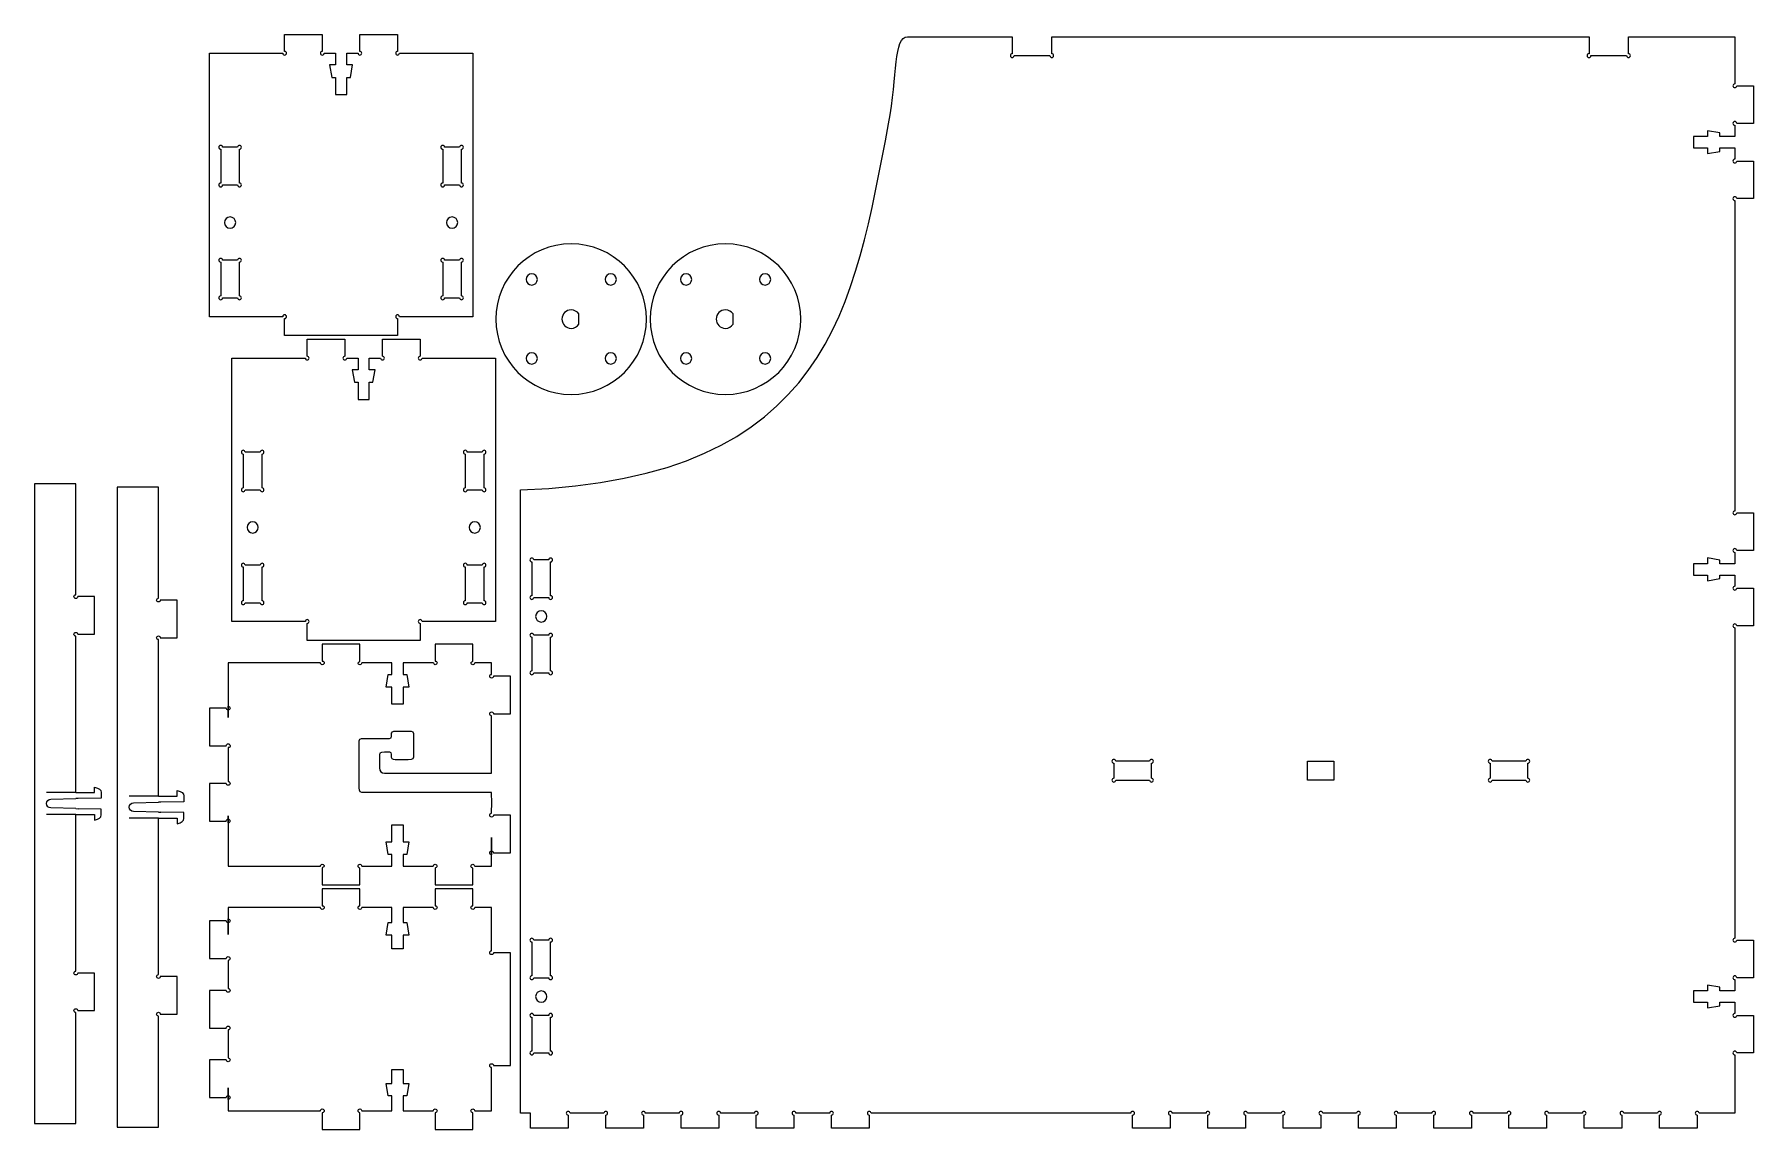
# Model space of a CAD drawing. Header units: inches. Extents: x 140 to 597, y 5 to 296.
import ezdxf

# ---------------------------------------------------------------- set-up
doc = ezdxf.new("R2010")
doc.units = ezdxf.units.IN
doc.header["$MEASUREMENT"] = 0
doc.layers.add('svg2', color=7, linetype='Continuous')

# ---------------------------------------------------------------- blocks, each defined once
blk = doc.blocks.new('block 3')
at = {"layer": 'svg2', "color": 179, "lineweight": 5, "true_color": 0x1f1a17}
for points, knots in [([(236.77, 216.34), (236.77, 216.34), (236.77, 220.84), (236.77, 220.84), (236.49, 220.84), (236.27, 221.07), (236.27, 221.34), (236.27, 221.62), (236.49, 221.84), (236.77, 221.84), (237.04, 221.84), (237.27, 221.62), (237.27, 221.34), (237.27, 221.34), (239.77, 221.34), (239.77, 221.34), (239.77, 221.34), (256.77, 221.34), (256.77, 221.34), (256.77, 221.34), (256.77, 228.34), (256.77, 228.34), (256.77, 228.34), (256.77, 248.34), (256.77, 248.34), (256.77, 248.34), (256.77, 264.34), (256.77, 264.34), (256.77, 264.34), (256.77, 284.34), (256.77, 284.34), (256.77, 284.34), (256.77, 291.34), (256.77, 291.34), (256.77, 291.34), (239.77, 291.34), (239.77, 291.34), (239.77, 291.34), (238.77, 291.34), (238.77, 291.34), (238.77, 291.34), (237.27, 291.34), (237.27, 291.34), (237.27, 291.07), (237.04, 290.84), (236.77, 290.84), (236.49, 290.84), (236.27, 291.07), (236.27, 291.34), (236.27, 291.62), (236.49, 291.84), (236.77, 291.84), (236.77, 291.84), (236.77, 296.34), (236.77, 296.34), (236.77, 296.34), (226.77, 296.34), (226.77, 296.34), (226.77, 296.34), (226.77, 291.84), (226.77, 291.84), (227.04, 291.84), (227.27, 291.62), (227.27, 291.34), (227.27, 291.07), (227.04, 290.84), (226.77, 290.84), (226.49, 290.84), (226.27, 291.07), (226.27, 291.34), (226.27, 291.34), (223.27, 291.34), (223.27, 291.34), (223.27, 291.34), (223.27, 288.24), (223.27, 288.24), (223.27, 288.24), (224.8, 288.24), (224.8, 288.24), (224.8, 288.24), (224.23, 284.9), (224.23, 284.9), (224.23, 284.9), (223.27, 284.9), (223.27, 284.9), (223.27, 284.9), (223.27, 280.34), (223.27, 280.34), (223.27, 280.34), (220.27, 280.34), (220.27, 280.34), (220.27, 280.34), (220.27, 284.9), (220.27, 284.9), (220.27, 284.9), (219.3, 284.9), (219.3, 284.9), (219.3, 284.9), (218.73, 288.24), (218.73, 288.24), (218.73, 288.24), (220.27, 288.24), (220.27, 288.24), (220.27, 288.24), (220.27, 291.34), (220.27, 291.34), (220.27, 291.34), (217.27, 291.34), (217.27, 291.34), (217.27, 291.07), (217.04, 290.84), (216.77, 290.84), (216.49, 290.84), (216.27, 291.07), (216.27, 291.34), (216.27, 291.62), (216.49, 291.84), (216.77, 291.84), (216.77, 291.84), (216.77, 296.34), (216.77, 296.34), (216.77, 296.34), (206.77, 296.34), (206.77, 296.34), (206.77, 296.34), (206.77, 291.84), (206.77, 291.84), (207.04, 291.84), (207.27, 291.62), (207.27, 291.34), (207.27, 291.07), (207.04, 290.84), (206.77, 290.84), (206.49, 290.84), (206.27, 291.07), (206.27, 291.34), (206.27, 291.34), (203.77, 291.34), (203.77, 291.34), (203.77, 291.34), (186.77, 291.34), (186.77, 291.34), (186.77, 291.34), (186.77, 284.34), (186.77, 284.34), (186.77, 284.34), (186.77, 264.34), (186.77, 264.34), (186.77, 264.34), (186.77, 248.34), (186.77, 248.34), (186.77, 248.34), (186.77, 228.34), (186.77, 228.34), (186.77, 228.34), (186.77, 221.34), (186.77, 221.34), (186.77, 221.34), (203.77, 221.34), (203.77, 221.34), (203.77, 221.34), (204.77, 221.34), (204.77, 221.34), (204.77, 221.34), (206.27, 221.34), (206.27, 221.34), (206.27, 221.62), (206.49, 221.84), (206.77, 221.84), (207.04, 221.84), (207.27, 221.62), (207.27, 221.34), (207.27, 221.07), (207.04, 220.84), (206.77, 220.84), (206.77, 220.84), (206.77, 216.34), (206.77, 216.34), (206.77, 216.34), (236.77, 216.34), (236.77, 216.34)], [0, 0, 0, 0, 1, 1, 1, 2, 2, 2, 3, 3, 3, 4, 4, 4, 5, 5, 5, 6, 6, 6, 7, 7, 7, 8, 8, 8, 9, 9, 9, 10, 10, 10, 11, 11, 11, 12, 12, 12, 13, 13, 13, 14, 14, 14, 15, 15, 15, 16, 16, 16, 17, 17, 17, 18, 18, 18, 19, 19, 19, 20, 20, 20, 21, 21, 21, 22, 22, 22, 23, 23, 23, 24, 24, 24, 25, 25, 25, 26, 26, 26, 27, 27, 27, 28, 28, 28, 29, 29, 29, 30, 30, 30, 31, 31, 31, 32, 32, 32, 33, 33, 33, 34, 34, 34, 35, 35, 35, 36, 36, 36, 37, 37, 37, 38, 38, 38, 39, 39, 39, 40, 40, 40, 41, 41, 41, 42, 42, 42, 43, 43, 43, 44, 44, 44, 45, 45, 45, 46, 46, 46, 47, 47, 47, 48, 48, 48, 49, 49, 49, 50, 50, 50, 51, 51, 51, 52, 52, 52, 53, 53, 53, 54, 54, 54, 55, 55, 55, 56, 56, 56, 57, 57, 57, 58, 58, 58, 59, 59, 59, 60, 60, 60, 60]), ([(195.27, 256.34), (195.27, 256.07), (195.04, 255.84), (194.77, 255.84), (194.49, 255.84), (194.27, 256.07), (194.27, 256.34), (194.27, 256.34), (190.27, 256.34), (190.27, 256.34), (190.27, 256.07), (190.04, 255.84), (189.77, 255.84), (189.49, 255.84), (189.27, 256.07), (189.27, 256.34), (189.27, 256.62), (189.49, 256.84), (189.77, 256.84), (189.77, 256.84), (189.77, 265.84), (189.77, 265.84), (189.49, 265.84), (189.27, 266.07), (189.27, 266.34), (189.27, 266.62), (189.49, 266.84), (189.77, 266.84), (190.04, 266.84), (190.27, 266.62), (190.27, 266.34), (190.27, 266.34), (194.27, 266.34), (194.27, 266.34), (194.27, 266.62), (194.49, 266.84), (194.77, 266.84), (195.04, 266.84), (195.27, 266.62), (195.27, 266.34), (195.27, 266.07), (195.04, 265.84), (194.77, 265.84), (194.77, 265.84), (194.77, 256.84), (194.77, 256.84), (195.04, 256.84), (195.27, 256.62), (195.27, 256.34)], [0, 0, 0, 0, 1, 1, 1, 2, 2, 2, 3, 3, 3, 4, 4, 4, 5, 5, 5, 6, 6, 6, 7, 7, 7, 8, 8, 8, 9, 9, 9, 10, 10, 10, 11, 11, 11, 12, 12, 12, 13, 13, 13, 14, 14, 14, 15, 15, 15, 16, 16, 16, 16]), ([(254.27, 256.34), (254.27, 256.07), (254.04, 255.84), (253.77, 255.84), (253.49, 255.84), (253.27, 256.07), (253.27, 256.34), (253.27, 256.34), (249.27, 256.34), (249.27, 256.34), (249.27, 256.07), (249.04, 255.84), (248.77, 255.84), (248.49, 255.84), (248.27, 256.07), (248.27, 256.34), (248.27, 256.62), (248.49, 256.84), (248.77, 256.84), (248.77, 256.84), (248.77, 265.84), (248.77, 265.84), (248.49, 265.84), (248.27, 266.07), (248.27, 266.34), (248.27, 266.62), (248.49, 266.84), (248.77, 266.84), (249.04, 266.84), (249.27, 266.62), (249.27, 266.34), (249.27, 266.34), (253.27, 266.34), (253.27, 266.34), (253.27, 266.62), (253.49, 266.84), (253.77, 266.84), (254.04, 266.84), (254.27, 266.62), (254.27, 266.34), (254.27, 266.07), (254.04, 265.84), (253.77, 265.84), (253.77, 265.84), (253.77, 256.84), (253.77, 256.84), (254.04, 256.84), (254.27, 256.62), (254.27, 256.34)], [0, 0, 0, 0, 1, 1, 1, 2, 2, 2, 3, 3, 3, 4, 4, 4, 5, 5, 5, 6, 6, 6, 7, 7, 7, 8, 8, 8, 9, 9, 9, 10, 10, 10, 11, 11, 11, 12, 12, 12, 13, 13, 13, 14, 14, 14, 15, 15, 15, 16, 16, 16, 16]), ([(190.77, 246.34), (190.77, 247.17), (191.44, 247.84), (192.27, 247.84), (193.1, 247.84), (193.77, 247.17), (193.77, 246.34), (193.77, 245.51), (193.1, 244.84), (192.27, 244.84), (191.44, 244.84), (190.77, 245.51), (190.77, 246.34)], [0, 0, 0, 0, 1, 1, 1, 2, 2, 2, 3, 3, 3, 4, 4, 4, 4]), ([(249.77, 246.34), (249.77, 247.17), (250.44, 247.84), (251.27, 247.84), (252.1, 247.84), (252.77, 247.17), (252.77, 246.34), (252.77, 245.51), (252.1, 244.84), (251.27, 244.84), (250.44, 244.84), (249.77, 245.51), (249.77, 246.34)], [0, 0, 0, 0, 1, 1, 1, 2, 2, 2, 3, 3, 3, 4, 4, 4, 4]), ([(195.27, 226.34), (195.27, 226.07), (195.04, 225.84), (194.77, 225.84), (194.49, 225.84), (194.27, 226.07), (194.27, 226.34), (194.27, 226.34), (190.27, 226.34), (190.27, 226.34), (190.27, 226.07), (190.04, 225.84), (189.77, 225.84), (189.49, 225.84), (189.27, 226.07), (189.27, 226.34), (189.27, 226.62), (189.49, 226.84), (189.77, 226.84), (189.77, 226.84), (189.77, 235.84), (189.77, 235.84), (189.49, 235.84), (189.27, 236.07), (189.27, 236.34), (189.27, 236.62), (189.49, 236.84), (189.77, 236.84), (190.04, 236.84), (190.27, 236.62), (190.27, 236.34), (190.27, 236.34), (194.27, 236.34), (194.27, 236.34), (194.27, 236.62), (194.49, 236.84), (194.77, 236.84), (195.04, 236.84), (195.27, 236.62), (195.27, 236.34), (195.27, 236.07), (195.04, 235.84), (194.77, 235.84), (194.77, 235.84), (194.77, 226.84), (194.77, 226.84), (195.04, 226.84), (195.27, 226.62), (195.27, 226.34)], [0, 0, 0, 0, 1, 1, 1, 2, 2, 2, 3, 3, 3, 4, 4, 4, 5, 5, 5, 6, 6, 6, 7, 7, 7, 8, 8, 8, 9, 9, 9, 10, 10, 10, 11, 11, 11, 12, 12, 12, 13, 13, 13, 14, 14, 14, 15, 15, 15, 16, 16, 16, 16]), ([(254.27, 226.34), (254.27, 226.07), (254.04, 225.84), (253.77, 225.84), (253.49, 225.84), (253.27, 226.07), (253.27, 226.34), (253.27, 226.34), (249.27, 226.34), (249.27, 226.34), (249.27, 226.07), (249.04, 225.84), (248.77, 225.84), (248.49, 225.84), (248.27, 226.07), (248.27, 226.34), (248.27, 226.62), (248.49, 226.84), (248.77, 226.84), (248.77, 226.84), (248.77, 235.84), (248.77, 235.84), (248.49, 235.84), (248.27, 236.07), (248.27, 236.34), (248.27, 236.62), (248.49, 236.84), (248.77, 236.84), (249.04, 236.84), (249.27, 236.62), (249.27, 236.34), (249.27, 236.34), (253.27, 236.34), (253.27, 236.34), (253.27, 236.62), (253.49, 236.84), (253.77, 236.84), (254.04, 236.84), (254.27, 236.62), (254.27, 236.34), (254.27, 236.07), (254.04, 235.84), (253.77, 235.84), (253.77, 235.84), (253.77, 226.84), (253.77, 226.84), (254.04, 226.84), (254.27, 226.62), (254.27, 226.34)], [0, 0, 0, 0, 1, 1, 1, 2, 2, 2, 3, 3, 3, 4, 4, 4, 5, 5, 5, 6, 6, 6, 7, 7, 7, 8, 8, 8, 9, 9, 9, 10, 10, 10, 11, 11, 11, 12, 12, 12, 13, 13, 13, 14, 14, 14, 15, 15, 15, 16, 16, 16, 16])]:
    blk.add_open_spline(points, degree=3, knots=knots, dxfattribs=at)
blk = doc.blocks.new('block 4')
at = {"layer": 'svg2', "color": 179, "lineweight": 5, "true_color": 0x1f1a17}
for points, knots in [([(242.77, 135.34), (242.77, 135.34), (242.77, 139.84), (242.77, 139.84), (242.49, 139.84), (242.27, 140.07), (242.27, 140.34), (242.27, 140.62), (242.49, 140.84), (242.77, 140.84), (243.04, 140.84), (243.27, 140.62), (243.27, 140.34), (243.27, 140.34), (245.77, 140.34), (245.77, 140.34), (245.77, 140.34), (262.77, 140.34), (262.77, 140.34), (262.77, 140.34), (262.77, 147.34), (262.77, 147.34), (262.77, 147.34), (262.77, 167.34), (262.77, 167.34), (262.77, 167.34), (262.77, 183.34), (262.77, 183.34), (262.77, 183.34), (262.77, 203.34), (262.77, 203.34), (262.77, 203.34), (262.77, 210.34), (262.77, 210.34), (262.77, 210.34), (245.77, 210.34), (245.77, 210.34), (245.77, 210.34), (244.77, 210.34), (244.77, 210.34), (244.77, 210.34), (243.27, 210.34), (243.27, 210.34), (243.27, 210.07), (243.04, 209.84), (242.77, 209.84), (242.49, 209.84), (242.27, 210.07), (242.27, 210.34), (242.27, 210.62), (242.49, 210.84), (242.77, 210.84), (242.77, 210.84), (242.77, 215.34), (242.77, 215.34), (242.77, 215.34), (232.77, 215.34), (232.77, 215.34), (232.77, 215.34), (232.77, 210.84), (232.77, 210.84), (233.04, 210.84), (233.27, 210.62), (233.27, 210.34), (233.27, 210.07), (233.04, 209.84), (232.77, 209.84), (232.49, 209.84), (232.27, 210.07), (232.27, 210.34), (232.27, 210.34), (229.27, 210.34), (229.27, 210.34), (229.27, 210.34), (229.27, 207.24), (229.27, 207.24), (229.27, 207.24), (230.8, 207.24), (230.8, 207.24), (230.8, 207.24), (230.23, 203.9), (230.23, 203.9), (230.23, 203.9), (229.27, 203.9), (229.27, 203.9), (229.27, 203.9), (229.27, 199.34), (229.27, 199.34), (229.27, 199.34), (226.27, 199.34), (226.27, 199.34), (226.27, 199.34), (226.27, 203.9), (226.27, 203.9), (226.27, 203.9), (225.3, 203.9), (225.3, 203.9), (225.3, 203.9), (224.73, 207.24), (224.73, 207.24), (224.73, 207.24), (226.27, 207.24), (226.27, 207.24), (226.27, 207.24), (226.27, 210.34), (226.27, 210.34), (226.27, 210.34), (223.27, 210.34), (223.27, 210.34), (223.27, 210.07), (223.04, 209.84), (222.77, 209.84), (222.49, 209.84), (222.27, 210.07), (222.27, 210.34), (222.27, 210.62), (222.49, 210.84), (222.77, 210.84), (222.77, 210.84), (222.77, 215.34), (222.77, 215.34), (222.77, 215.34), (212.77, 215.34), (212.77, 215.34), (212.77, 215.34), (212.77, 210.84), (212.77, 210.84), (213.04, 210.84), (213.27, 210.62), (213.27, 210.34), (213.27, 210.07), (213.04, 209.84), (212.77, 209.84), (212.49, 209.84), (212.27, 210.07), (212.27, 210.34), (212.27, 210.34), (209.77, 210.34), (209.77, 210.34), (209.77, 210.34), (192.77, 210.34), (192.77, 210.34), (192.77, 210.34), (192.77, 203.34), (192.77, 203.34), (192.77, 203.34), (192.77, 183.34), (192.77, 183.34), (192.77, 183.34), (192.77, 167.34), (192.77, 167.34), (192.77, 167.34), (192.77, 147.34), (192.77, 147.34), (192.77, 147.34), (192.77, 140.34), (192.77, 140.34), (192.77, 140.34), (209.77, 140.34), (209.77, 140.34), (209.77, 140.34), (210.77, 140.34), (210.77, 140.34), (210.77, 140.34), (212.27, 140.34), (212.27, 140.34), (212.27, 140.62), (212.49, 140.84), (212.77, 140.84), (213.04, 140.84), (213.27, 140.62), (213.27, 140.34), (213.27, 140.07), (213.04, 139.84), (212.77, 139.84), (212.77, 139.84), (212.77, 135.34), (212.77, 135.34), (212.77, 135.34), (242.77, 135.34), (242.77, 135.34)], [0, 0, 0, 0, 1, 1, 1, 2, 2, 2, 3, 3, 3, 4, 4, 4, 5, 5, 5, 6, 6, 6, 7, 7, 7, 8, 8, 8, 9, 9, 9, 10, 10, 10, 11, 11, 11, 12, 12, 12, 13, 13, 13, 14, 14, 14, 15, 15, 15, 16, 16, 16, 17, 17, 17, 18, 18, 18, 19, 19, 19, 20, 20, 20, 21, 21, 21, 22, 22, 22, 23, 23, 23, 24, 24, 24, 25, 25, 25, 26, 26, 26, 27, 27, 27, 28, 28, 28, 29, 29, 29, 30, 30, 30, 31, 31, 31, 32, 32, 32, 33, 33, 33, 34, 34, 34, 35, 35, 35, 36, 36, 36, 37, 37, 37, 38, 38, 38, 39, 39, 39, 40, 40, 40, 41, 41, 41, 42, 42, 42, 43, 43, 43, 44, 44, 44, 45, 45, 45, 46, 46, 46, 47, 47, 47, 48, 48, 48, 49, 49, 49, 50, 50, 50, 51, 51, 51, 52, 52, 52, 53, 53, 53, 54, 54, 54, 55, 55, 55, 56, 56, 56, 57, 57, 57, 58, 58, 58, 59, 59, 59, 60, 60, 60, 60]), ([(201.27, 175.34), (201.27, 175.07), (201.04, 174.84), (200.77, 174.84), (200.49, 174.84), (200.27, 175.07), (200.27, 175.34), (200.27, 175.34), (196.27, 175.34), (196.27, 175.34), (196.27, 175.07), (196.04, 174.84), (195.77, 174.84), (195.49, 174.84), (195.27, 175.07), (195.27, 175.34), (195.27, 175.62), (195.49, 175.84), (195.77, 175.84), (195.77, 175.84), (195.77, 184.84), (195.77, 184.84), (195.49, 184.84), (195.27, 185.07), (195.27, 185.34), (195.27, 185.62), (195.49, 185.84), (195.77, 185.84), (196.04, 185.84), (196.27, 185.62), (196.27, 185.34), (196.27, 185.34), (200.27, 185.34), (200.27, 185.34), (200.27, 185.62), (200.49, 185.84), (200.77, 185.84), (201.04, 185.84), (201.27, 185.62), (201.27, 185.34), (201.27, 185.07), (201.04, 184.84), (200.77, 184.84), (200.77, 184.84), (200.77, 175.84), (200.77, 175.84), (201.04, 175.84), (201.27, 175.62), (201.27, 175.34)], [0, 0, 0, 0, 1, 1, 1, 2, 2, 2, 3, 3, 3, 4, 4, 4, 5, 5, 5, 6, 6, 6, 7, 7, 7, 8, 8, 8, 9, 9, 9, 10, 10, 10, 11, 11, 11, 12, 12, 12, 13, 13, 13, 14, 14, 14, 15, 15, 15, 16, 16, 16, 16]), ([(260.27, 175.34), (260.27, 175.07), (260.04, 174.84), (259.77, 174.84), (259.49, 174.84), (259.27, 175.07), (259.27, 175.34), (259.27, 175.34), (255.27, 175.34), (255.27, 175.34), (255.27, 175.07), (255.04, 174.84), (254.77, 174.84), (254.49, 174.84), (254.27, 175.07), (254.27, 175.34), (254.27, 175.62), (254.49, 175.84), (254.77, 175.84), (254.77, 175.84), (254.77, 184.84), (254.77, 184.84), (254.49, 184.84), (254.27, 185.07), (254.27, 185.34), (254.27, 185.62), (254.49, 185.84), (254.77, 185.84), (255.04, 185.84), (255.27, 185.62), (255.27, 185.34), (255.27, 185.34), (259.27, 185.34), (259.27, 185.34), (259.27, 185.62), (259.49, 185.84), (259.77, 185.84), (260.04, 185.84), (260.27, 185.62), (260.27, 185.34), (260.27, 185.07), (260.04, 184.84), (259.77, 184.84), (259.77, 184.84), (259.77, 175.84), (259.77, 175.84), (260.04, 175.84), (260.27, 175.62), (260.27, 175.34)], [0, 0, 0, 0, 1, 1, 1, 2, 2, 2, 3, 3, 3, 4, 4, 4, 5, 5, 5, 6, 6, 6, 7, 7, 7, 8, 8, 8, 9, 9, 9, 10, 10, 10, 11, 11, 11, 12, 12, 12, 13, 13, 13, 14, 14, 14, 15, 15, 15, 16, 16, 16, 16]), ([(196.77, 165.34), (196.77, 166.17), (197.44, 166.84), (198.27, 166.84), (199.1, 166.84), (199.77, 166.17), (199.77, 165.34), (199.77, 164.51), (199.1, 163.84), (198.27, 163.84), (197.44, 163.84), (196.77, 164.51), (196.77, 165.34)], [0, 0, 0, 0, 1, 1, 1, 2, 2, 2, 3, 3, 3, 4, 4, 4, 4]), ([(255.77, 165.34), (255.77, 166.17), (256.44, 166.84), (257.27, 166.84), (258.1, 166.84), (258.77, 166.17), (258.77, 165.34), (258.77, 164.51), (258.1, 163.84), (257.27, 163.84), (256.44, 163.84), (255.77, 164.51), (255.77, 165.34)], [0, 0, 0, 0, 1, 1, 1, 2, 2, 2, 3, 3, 3, 4, 4, 4, 4]), ([(201.27, 145.34), (201.27, 145.07), (201.04, 144.84), (200.77, 144.84), (200.49, 144.84), (200.27, 145.07), (200.27, 145.34), (200.27, 145.34), (196.27, 145.34), (196.27, 145.34), (196.27, 145.07), (196.04, 144.84), (195.77, 144.84), (195.49, 144.84), (195.27, 145.07), (195.27, 145.34), (195.27, 145.62), (195.49, 145.84), (195.77, 145.84), (195.77, 145.84), (195.77, 154.84), (195.77, 154.84), (195.49, 154.84), (195.27, 155.07), (195.27, 155.34), (195.27, 155.62), (195.49, 155.84), (195.77, 155.84), (196.04, 155.84), (196.27, 155.62), (196.27, 155.34), (196.27, 155.34), (200.27, 155.34), (200.27, 155.34), (200.27, 155.62), (200.49, 155.84), (200.77, 155.84), (201.04, 155.84), (201.27, 155.62), (201.27, 155.34), (201.27, 155.07), (201.04, 154.84), (200.77, 154.84), (200.77, 154.84), (200.77, 145.84), (200.77, 145.84), (201.04, 145.84), (201.27, 145.62), (201.27, 145.34)], [0, 0, 0, 0, 1, 1, 1, 2, 2, 2, 3, 3, 3, 4, 4, 4, 5, 5, 5, 6, 6, 6, 7, 7, 7, 8, 8, 8, 9, 9, 9, 10, 10, 10, 11, 11, 11, 12, 12, 12, 13, 13, 13, 14, 14, 14, 15, 15, 15, 16, 16, 16, 16]), ([(260.27, 145.34), (260.27, 145.07), (260.04, 144.84), (259.77, 144.84), (259.49, 144.84), (259.27, 145.07), (259.27, 145.34), (259.27, 145.34), (255.27, 145.34), (255.27, 145.34), (255.27, 145.07), (255.04, 144.84), (254.77, 144.84), (254.49, 144.84), (254.27, 145.07), (254.27, 145.34), (254.27, 145.62), (254.49, 145.84), (254.77, 145.84), (254.77, 145.84), (254.77, 154.84), (254.77, 154.84), (254.49, 154.84), (254.27, 155.07), (254.27, 155.34), (254.27, 155.62), (254.49, 155.84), (254.77, 155.84), (255.04, 155.84), (255.27, 155.62), (255.27, 155.34), (255.27, 155.34), (259.27, 155.34), (259.27, 155.34), (259.27, 155.62), (259.49, 155.84), (259.77, 155.84), (260.04, 155.84), (260.27, 155.62), (260.27, 155.34), (260.27, 155.07), (260.04, 154.84), (259.77, 154.84), (259.77, 154.84), (259.77, 145.84), (259.77, 145.84), (260.04, 145.84), (260.27, 145.62), (260.27, 145.34)], [0, 0, 0, 0, 1, 1, 1, 2, 2, 2, 3, 3, 3, 4, 4, 4, 5, 5, 5, 6, 6, 6, 7, 7, 7, 8, 8, 8, 9, 9, 9, 10, 10, 10, 11, 11, 11, 12, 12, 12, 13, 13, 13, 14, 14, 14, 15, 15, 15, 16, 16, 16, 16])]:
    blk.add_open_spline(points, degree=3, knots=knots, dxfattribs=at)
blk = doc.blocks.new('block 5')
at = {"layer": 'svg2', "color": 179, "lineweight": 5, "true_color": 0x1f1a17}
for points, knots in [([(282.9, 240.69), (293.94, 240.69), (302.9, 231.74), (302.9, 220.69), (302.9, 209.64), (293.94, 200.69), (282.9, 200.69), (271.85, 200.69), (262.9, 209.64), (262.9, 220.69), (262.9, 231.74), (271.85, 240.69), (282.9, 240.69)], [0, 0, 0, 0, 1, 1, 1, 2, 2, 2, 3, 3, 3, 4, 4, 4, 4]), ([(272.43, 232.75), (273.26, 232.75), (273.93, 232.08), (273.93, 231.25), (273.93, 230.42), (273.26, 229.75), (272.43, 229.75), (271.61, 229.75), (270.93, 230.42), (270.93, 231.25), (270.93, 232.08), (271.61, 232.75), (272.43, 232.75)], [0, 0, 0, 0, 1, 1, 1, 2, 2, 2, 3, 3, 3, 4, 4, 4, 4]), ([(293.43, 232.75), (294.26, 232.75), (294.93, 232.08), (294.93, 231.25), (294.93, 230.42), (294.26, 229.75), (293.43, 229.75), (292.61, 229.75), (291.93, 230.42), (291.93, 231.25), (291.93, 232.08), (292.61, 232.75), (293.43, 232.75)], [0, 0, 0, 0, 1, 1, 1, 2, 2, 2, 3, 3, 3, 4, 4, 4, 4]), ([(282.9, 223.14), (283.74, 223.14), (284.49, 222.71), (284.93, 222.06), (284.93, 222.06), (284.93, 219.32), (284.93, 219.32), (284.49, 218.67), (283.74, 218.24), (282.9, 218.24), (281.55, 218.24), (280.45, 219.34), (280.45, 220.69), (280.45, 222.04), (281.55, 223.14), (282.9, 223.14)], [0, 0, 0, 0, 1, 1, 1, 2, 2, 2, 3, 3, 3, 4, 4, 4, 5, 5, 5, 5]), ([(272.43, 211.75), (273.26, 211.75), (273.93, 211.08), (273.93, 210.25), (273.93, 209.42), (273.26, 208.75), (272.43, 208.75), (271.61, 208.75), (270.93, 209.42), (270.93, 210.25), (270.93, 211.08), (271.61, 211.75), (272.43, 211.75)], [0, 0, 0, 0, 1, 1, 1, 2, 2, 2, 3, 3, 3, 4, 4, 4, 4]), ([(293.43, 211.75), (294.26, 211.75), (294.93, 211.08), (294.93, 210.25), (294.93, 209.42), (294.26, 208.75), (293.43, 208.75), (292.61, 208.75), (291.93, 209.42), (291.93, 210.25), (291.93, 211.08), (292.61, 211.75), (293.43, 211.75)], [0, 0, 0, 0, 1, 1, 1, 2, 2, 2, 3, 3, 3, 4, 4, 4, 4])]:
    blk.add_open_spline(points, degree=3, knots=knots, dxfattribs=at)
blk = doc.blocks.new('block 6')
at = {"layer": 'svg2', "color": 179, "lineweight": 5, "true_color": 0x1f1a17}
for points, knots in [([(323.9, 240.69), (334.94, 240.69), (343.9, 231.74), (343.9, 220.69), (343.9, 209.64), (334.94, 200.69), (323.9, 200.69), (312.85, 200.69), (303.9, 209.64), (303.9, 220.69), (303.9, 231.74), (312.85, 240.69), (323.9, 240.69)], [0, 0, 0, 0, 1, 1, 1, 2, 2, 2, 3, 3, 3, 4, 4, 4, 4]), ([(313.43, 232.75), (314.26, 232.75), (314.93, 232.08), (314.93, 231.25), (314.93, 230.42), (314.26, 229.75), (313.43, 229.75), (312.61, 229.75), (311.93, 230.42), (311.93, 231.25), (311.93, 232.08), (312.61, 232.75), (313.43, 232.75)], [0, 0, 0, 0, 1, 1, 1, 2, 2, 2, 3, 3, 3, 4, 4, 4, 4]), ([(334.43, 232.75), (335.26, 232.75), (335.93, 232.08), (335.93, 231.25), (335.93, 230.42), (335.26, 229.75), (334.43, 229.75), (333.61, 229.75), (332.93, 230.42), (332.93, 231.25), (332.93, 232.08), (333.61, 232.75), (334.43, 232.75)], [0, 0, 0, 0, 1, 1, 1, 2, 2, 2, 3, 3, 3, 4, 4, 4, 4]), ([(323.9, 223.14), (324.74, 223.14), (325.49, 222.71), (325.93, 222.06), (325.93, 222.06), (325.93, 219.32), (325.93, 219.32), (325.49, 218.67), (324.74, 218.24), (323.9, 218.24), (322.55, 218.24), (321.45, 219.34), (321.45, 220.69), (321.45, 222.04), (322.55, 223.14), (323.9, 223.14)], [0, 0, 0, 0, 1, 1, 1, 2, 2, 2, 3, 3, 3, 4, 4, 4, 5, 5, 5, 5]), ([(313.43, 211.75), (314.26, 211.75), (314.93, 211.08), (314.93, 210.25), (314.93, 209.42), (314.26, 208.75), (313.43, 208.75), (312.61, 208.75), (311.93, 209.42), (311.93, 210.25), (311.93, 211.08), (312.61, 211.75), (313.43, 211.75)], [0, 0, 0, 0, 1, 1, 1, 2, 2, 2, 3, 3, 3, 4, 4, 4, 4]), ([(334.43, 211.75), (335.26, 211.75), (335.93, 211.08), (335.93, 210.25), (335.93, 209.42), (335.26, 208.75), (334.43, 208.75), (333.61, 208.75), (332.93, 209.42), (332.93, 210.25), (332.93, 211.08), (333.61, 211.75), (334.43, 211.75)], [0, 0, 0, 0, 1, 1, 1, 2, 2, 2, 3, 3, 3, 4, 4, 4, 4])]:
    blk.add_open_spline(points, degree=3, knots=knots, dxfattribs=at)
blk = doc.blocks.new('block 7')
at = {"layer": 'svg2', "color": 179, "lineweight": 5, "true_color": 0x1f1a17}
for points, knots in [([(483.2, 295.7), (483.2, 295.7), (410.6, 295.7), (410.6, 295.7), (410.6, 295.7), (410.6, 291.2), (410.6, 291.2), (410.88, 291.2), (411.1, 290.97), (411.1, 290.7), (411.1, 290.42), (410.88, 290.2), (410.6, 290.2), (410.33, 290.2), (410.1, 290.42), (410.1, 290.7), (410.1, 290.7), (400.6, 290.7), (400.6, 290.7), (400.6, 290.42), (400.38, 290.2), (400.1, 290.2), (399.83, 290.2), (399.6, 290.42), (399.6, 290.7), (399.6, 290.97), (399.83, 291.2), (400.1, 291.2), (400.1, 291.2), (400.1, 295.7), (400.1, 295.7), (400.1, 295.7), (372.3, 295.7), (372.3, 295.7), (368.52, 295.7), (369.69, 285.56), (367.23, 272.6), (358.12, 224.53), (352.06, 178.36), (269.45, 175.3), (269.45, 175.3), (269.45, 9.7), (269.45, 9.7), (269.45, 9.7), (272.1, 9.7), (272.1, 9.7), (272.1, 8.36), (272.1, 7.03), (272.1, 5.7), (272.1, 5.7), (276.62, 5.7), (276.62, 5.7), (276.62, 5.7), (282.1, 5.7), (282.1, 5.7), (282.1, 5.7), (282.1, 9.2), (282.1, 9.2), (281.83, 9.2), (281.6, 9.42), (281.6, 9.7), (281.6, 9.97), (281.83, 10.2), (282.1, 10.2), (282.38, 10.2), (282.6, 9.97), (282.6, 9.7), (282.6, 9.7), (286.78, 9.7), (286.78, 9.7), (286.78, 9.7), (287.1, 9.7), (287.1, 9.7), (287.1, 9.7), (291.6, 9.7), (291.6, 9.7), (291.6, 9.97), (291.83, 10.2), (292.1, 10.2), (292.38, 10.2), (292.6, 9.97), (292.6, 9.7), (292.6, 9.42), (292.38, 9.2), (292.1, 9.2), (292.1, 9.2), (292.1, 5.7), (292.1, 5.7), (292.1, 5.7), (302.1, 5.7), (302.1, 5.7), (302.1, 5.7), (302.1, 9.2), (302.1, 9.2), (301.82, 9.2), (301.6, 9.42), (301.6, 9.7), (301.6, 9.97), (301.82, 10.2), (302.1, 10.2), (302.38, 10.2), (302.6, 9.97), (302.6, 9.7), (302.6, 9.7), (306.78, 9.7), (306.78, 9.7), (306.78, 9.7), (307.1, 9.7), (307.1, 9.7), (307.1, 9.7), (311.6, 9.7), (311.6, 9.7), (311.6, 9.97), (311.82, 10.2), (312.1, 10.2), (312.38, 10.2), (312.6, 9.97), (312.6, 9.7), (312.6, 9.42), (312.38, 9.2), (312.1, 9.2), (312.1, 9.2), (312.1, 5.7), (312.1, 5.7), (312.1, 5.7), (322.1, 5.7), (322.1, 5.7), (322.1, 5.7), (322.1, 9.2), (322.1, 9.2), (321.82, 9.2), (321.6, 9.42), (321.6, 9.7), (321.6, 9.97), (321.82, 10.2), (322.1, 10.2), (322.38, 10.2), (322.6, 9.97), (322.6, 9.7), (322.6, 9.7), (326.78, 9.7), (326.78, 9.7), (326.78, 9.7), (327.1, 9.7), (327.1, 9.7), (327.1, 9.7), (331.6, 9.7), (331.6, 9.7), (331.6, 9.97), (331.83, 10.2), (332.1, 10.2), (332.38, 10.2), (332.6, 9.97), (332.6, 9.7), (332.6, 9.42), (332.38, 9.2), (332.1, 9.2), (332.1, 9.2), (332.1, 5.7), (332.1, 5.7), (332.1, 5.7), (342.1, 5.7), (342.1, 5.7), (342.1, 5.7), (342.1, 9.2), (342.1, 9.2), (341.83, 9.2), (341.6, 9.42), (341.6, 9.7), (341.6, 9.97), (341.83, 10.2), (342.1, 10.2), (342.38, 10.2), (342.6, 9.97), (342.6, 9.7), (342.6, 9.7), (346.78, 9.7), (346.78, 9.7), (346.78, 9.7), (347.1, 9.7), (347.1, 9.7), (347.1, 9.7), (351.6, 9.7), (351.6, 9.7), (351.6, 9.97), (351.82, 10.2), (352.1, 10.2), (352.38, 10.2), (352.6, 9.97), (352.6, 9.7), (352.6, 9.42), (352.38, 9.2), (352.1, 9.2), (352.1, 9.2), (352.1, 5.7), (352.1, 5.7), (352.1, 5.7), (362.1, 5.7), (362.1, 5.7), (362.1, 5.7), (362.1, 9.2), (362.1, 9.2), (361.82, 9.2), (361.6, 9.42), (361.6, 9.7), (361.6, 9.97), (361.82, 10.2), (362.1, 10.2), (362.38, 10.2), (362.6, 9.97), (362.6, 9.7), (362.6, 9.7), (431.6, 9.7), (431.6, 9.7), (431.6, 9.97), (431.82, 10.2), (432.1, 10.2), (432.38, 10.2), (432.6, 9.97), (432.6, 9.7), (432.6, 9.42), (432.38, 9.2), (432.1, 9.2), (432.1, 9.2), (432.1, 5.7), (432.1, 5.7), (432.1, 5.7), (442.1, 5.7), (442.1, 5.7), (442.1, 5.7), (442.1, 9.2), (442.1, 9.2), (441.82, 9.2), (441.6, 9.42), (441.6, 9.7), (441.6, 9.97), (441.82, 10.2), (442.1, 10.2), (442.38, 10.2), (442.6, 9.97), (442.6, 9.7), (442.6, 9.7), (446.78, 9.7), (446.78, 9.7), (446.78, 9.7), (447.1, 9.7), (447.1, 9.7), (447.1, 9.7), (451.6, 9.7), (451.6, 9.7), (451.6, 9.97), (451.82, 10.2), (452.1, 10.2), (452.38, 10.2), (452.6, 9.97), (452.6, 9.7), (452.6, 9.42), (452.38, 9.2), (452.1, 9.2), (452.1, 9.2), (452.1, 5.7), (452.1, 5.7), (452.1, 5.7), (462.1, 5.7), (462.1, 5.7), (462.1, 5.7), (462.1, 9.2), (462.1, 9.2), (461.83, 9.2), (461.6, 9.42), (461.6, 9.7), (461.6, 9.97), (461.83, 10.2), (462.1, 10.2), (462.38, 10.2), (462.6, 9.97), (462.6, 9.7), (462.6, 9.7), (466.78, 9.7), (466.78, 9.7), (466.78, 9.7), (467.1, 9.7), (467.1, 9.7), (467.1, 9.7), (471.6, 9.7), (471.6, 9.7), (471.6, 9.97), (471.83, 10.2), (472.1, 10.2), (472.38, 10.2), (472.6, 9.97), (472.6, 9.7), (472.6, 9.42), (472.38, 9.2), (472.1, 9.2), (472.1, 9.2), (472.1, 5.7), (472.1, 5.7), (472.1, 5.7), (482.1, 5.7), (482.1, 5.7), (482.1, 5.7), (482.1, 9.2), (482.1, 9.2), (481.82, 9.2), (481.6, 9.42), (481.6, 9.7), (481.6, 9.97), (481.82, 10.2), (482.1, 10.2), (482.38, 10.2), (482.6, 9.97), (482.6, 9.7), (482.6, 9.7), (486.78, 9.7), (486.78, 9.7), (486.78, 9.7), (487.1, 9.7), (487.1, 9.7), (487.1, 9.7), (491.6, 9.7), (491.6, 9.7), (491.6, 9.97), (491.82, 10.2), (492.1, 10.2), (492.38, 10.2), (492.6, 9.97), (492.6, 9.7), (492.6, 9.42), (492.38, 9.2), (492.1, 9.2), (492.1, 9.2), (492.1, 5.7), (492.1, 5.7), (492.1, 5.7), (502.1, 5.7), (502.1, 5.7), (502.1, 5.7), (502.1, 9.2), (502.1, 9.2), (501.83, 9.2), (501.6, 9.42), (501.6, 9.7), (501.6, 9.97), (501.83, 10.2), (502.1, 10.2), (502.38, 10.2), (502.6, 9.97), (502.6, 9.7), (502.6, 9.7), (506.78, 9.7), (506.78, 9.7), (506.78, 9.7), (507.1, 9.7), (507.1, 9.7), (507.1, 9.7), (511.6, 9.7), (511.6, 9.7), (511.6, 9.97), (511.83, 10.2), (512.1, 10.2), (512.38, 10.2), (512.6, 9.97), (512.6, 9.7), (512.6, 9.42), (512.38, 9.2), (512.1, 9.2), (512.1, 9.2), (512.1, 5.7), (512.1, 5.7), (512.1, 5.7), (522.1, 5.7), (522.1, 5.7), (522.1, 5.7), (522.1, 9.2), (522.1, 9.2), (521.82, 9.2), (521.6, 9.42), (521.6, 9.7), (521.6, 9.97), (521.82, 10.2), (522.1, 10.2), (522.38, 10.2), (522.6, 9.97), (522.6, 9.7), (522.6, 9.7), (526.78, 9.7), (526.78, 9.7), (526.78, 9.7), (527.1, 9.7), (527.1, 9.7), (527.1, 9.7), (531.6, 9.7), (531.6, 9.7), (531.6, 9.97), (531.82, 10.2), (532.1, 10.2), (532.38, 10.2), (532.6, 9.97), (532.6, 9.7), (532.6, 9.42), (532.38, 9.2), (532.1, 9.2), (532.1, 9.2), (532.1, 5.7), (532.1, 5.7), (532.1, 5.7), (542.1, 5.7), (542.1, 5.7), (542.1, 5.7), (542.1, 9.2), (542.1, 9.2), (541.82, 9.2), (541.6, 9.42), (541.6, 9.7), (541.6, 9.97), (541.82, 10.2), (542.1, 10.2), (542.38, 10.2), (542.6, 9.97), (542.6, 9.7), (542.6, 9.7), (546.78, 9.7), (546.78, 9.7), (546.78, 9.7), (547.1, 9.7), (547.1, 9.7), (547.1, 9.7), (551.6, 9.7), (551.6, 9.7), (551.6, 9.97), (551.83, 10.2), (552.1, 10.2), (552.38, 10.2), (552.6, 9.97), (552.6, 9.7), (552.6, 9.42), (552.38, 9.2), (552.1, 9.2), (552.1, 9.2), (552.1, 5.7), (552.1, 5.7), (552.1, 5.7), (562.1, 5.7), (562.1, 5.7), (562.1, 5.7), (562.1, 9.2), (562.1, 9.2), (561.82, 9.2), (561.6, 9.42), (561.6, 9.7), (561.6, 9.97), (561.82, 10.2), (562.1, 10.2), (562.38, 10.2), (562.6, 9.97), (562.6, 9.7), (562.6, 9.7), (566.78, 9.7), (566.78, 9.7), (566.78, 9.7), (567.1, 9.7), (567.1, 9.7), (567.1, 9.7), (571.6, 9.7), (571.6, 9.7), (571.6, 9.97), (571.82, 10.2), (572.1, 10.2), (572.38, 10.2), (572.6, 9.97), (572.6, 9.7), (572.6, 9.42), (572.38, 9.2), (572.1, 9.2), (572.1, 9.2), (572.1, 5.7), (572.1, 5.7), (572.1, 5.7), (582.1, 5.7), (582.1, 5.7), (582.1, 5.7), (582.1, 9.2), (582.1, 9.2), (581.82, 9.2), (581.6, 9.42), (581.6, 9.7), (581.6, 9.97), (581.82, 10.2), (582.1, 10.2), (582.38, 10.2), (582.6, 9.97), (582.6, 9.7), (582.6, 9.7), (586.78, 9.7), (586.78, 9.7), (586.78, 9.7), (587.1, 9.7), (587.1, 9.7), (587.1, 9.7), (592.1, 9.7), (592.1, 9.7), (592.1, 9.7), (592.1, 12.7), (592.1, 12.7), (592.1, 12.7), (592.1, 22.7), (592.1, 22.7), (592.1, 22.7), (592.1, 23.7), (592.1, 23.7), (592.1, 23.7), (592.1, 25.2), (592.1, 25.2), (591.83, 25.2), (591.6, 25.42), (591.6, 25.7), (591.6, 25.97), (591.83, 26.2), (592.1, 26.2), (592.38, 26.2), (592.6, 25.97), (592.6, 25.7), (592.6, 25.7), (597.1, 25.7), (597.1, 25.7), (597.1, 25.7), (597.1, 35.7), (597.1, 35.7), (597.1, 35.7), (592.6, 35.7), (592.6, 35.7), (592.6, 35.42), (592.38, 35.2), (592.1, 35.2), (591.83, 35.2), (591.6, 35.42), (591.6, 35.7), (591.6, 35.97), (591.83, 36.2), (592.1, 36.2), (592.1, 36.2), (592.1, 39.2), (592.1, 39.2), (592.1, 39.2), (588.16, 39.2), (588.16, 39.2), (588.16, 39.2), (588.16, 38.23), (588.16, 38.23), (588.16, 38.23), (584.81, 37.66), (584.81, 37.66), (584.81, 37.66), (584.81, 39.2), (584.81, 39.2), (584.81, 39.2), (581.1, 39.2), (581.1, 39.2), (581.1, 39.2), (581.1, 42.2), (581.1, 42.2), (581.1, 42.2), (584.81, 42.2), (584.81, 42.2), (584.81, 42.2), (584.81, 43.73), (584.81, 43.73), (584.81, 43.73), (588.16, 43.16), (588.16, 43.16), (588.16, 43.16), (588.16, 42.2), (588.16, 42.2), (588.16, 42.2), (592.1, 42.2), (592.1, 42.2), (592.1, 42.2), (592.1, 45.2), (592.1, 45.2), (591.83, 45.2), (591.6, 45.42), (591.6, 45.7), (591.6, 45.97), (591.83, 46.2), (592.1, 46.2), (592.38, 46.2), (592.6, 45.97), (592.6, 45.7), (592.6, 45.7), (597.1, 45.7), (597.1, 45.7), (597.1, 45.7), (597.1, 55.7), (597.1, 55.7), (597.1, 55.7), (592.6, 55.7), (592.6, 55.7), (592.6, 55.42), (592.38, 55.2), (592.1, 55.2), (591.83, 55.2), (591.6, 55.42), (591.6, 55.7), (591.6, 55.97), (591.83, 56.2), (592.1, 56.2), (592.1, 56.2), (592.1, 58.7), (592.1, 58.7), (592.1, 58.7), (592.1, 129.7), (592.1, 129.7), (592.1, 129.7), (592.1, 136.2), (592.1, 136.2), (592.1, 136.2), (592.1, 137.2), (592.1, 137.2), (592.1, 137.2), (592.1, 138.7), (592.1, 138.7), (591.83, 138.7), (591.6, 138.92), (591.6, 139.2), (591.6, 139.47), (591.83, 139.7), (592.1, 139.7), (592.38, 139.7), (592.6, 139.47), (592.6, 139.2), (592.6, 139.2), (597.1, 139.2), (597.1, 139.2), (597.1, 139.2), (597.1, 149.2), (597.1, 149.2), (597.1, 149.2), (592.6, 149.2), (592.6, 149.2), (592.6, 148.92), (592.38, 148.7), (592.1, 148.7), (591.83, 148.7), (591.6, 148.92), (591.6, 149.2), (591.6, 149.47), (591.83, 149.7), (592.1, 149.7), (592.1, 149.7), (592.1, 152.7), (592.1, 152.7), (592.1, 152.7), (588.16, 152.7), (588.16, 152.7), (588.16, 152.7), (588.16, 151.73), (588.16, 151.73), (588.16, 151.73), (584.81, 151.16), (584.81, 151.16), (584.81, 151.16), (584.81, 152.7), (584.81, 152.7), (584.81, 152.7), (581.1, 152.7), (581.1, 152.7), (581.1, 152.7), (581.1, 155.7), (581.1, 155.7), (581.1, 155.7), (584.81, 155.7), (584.81, 155.7), (584.81, 155.7), (584.81, 157.23), (584.81, 157.23), (584.81, 157.23), (588.16, 156.66), (588.16, 156.66), (588.16, 156.66), (588.16, 155.7), (588.16, 155.7), (588.16, 155.7), (592.1, 155.7), (592.1, 155.7), (592.1, 155.7), (592.1, 158.7), (592.1, 158.7), (591.83, 158.7), (591.6, 158.92), (591.6, 159.2), (591.6, 159.47), (591.83, 159.7), (592.1, 159.7), (592.38, 159.7), (592.6, 159.47), (592.6, 159.2), (592.6, 159.2), (597.1, 159.2), (597.1, 159.2), (597.1, 159.2), (597.1, 169.2), (597.1, 169.2), (597.1, 169.2), (592.6, 169.2), (592.6, 169.2), (592.6, 168.92), (592.38, 168.7), (592.1, 168.7), (591.83, 168.7), (591.6, 168.92), (591.6, 169.2), (591.6, 169.47), (591.83, 169.7), (592.1, 169.7), (592.1, 169.7), (592.1, 172.2), (592.1, 172.2), (592.1, 172.2), (592.1, 249.7), (592.1, 249.7), (592.1, 249.7), (592.1, 250.7), (592.1, 250.7), (592.1, 250.7), (592.1, 252.2), (592.1, 252.2), (591.83, 252.2), (591.6, 252.42), (591.6, 252.7), (591.6, 252.97), (591.83, 253.2), (592.1, 253.2), (592.38, 253.2), (592.6, 252.97), (592.6, 252.7), (592.6, 252.7), (597.1, 252.7), (597.1, 252.7), (597.1, 252.7), (597.1, 262.7), (597.1, 262.7), (597.1, 262.7), (592.6, 262.7), (592.6, 262.7), (592.6, 262.42), (592.38, 262.2), (592.1, 262.2), (591.83, 262.2), (591.6, 262.42), (591.6, 262.7), (591.6, 262.97), (591.83, 263.2), (592.1, 263.2), (592.1, 263.2), (592.1, 266.2), (592.1, 266.2), (592.1, 266.2), (588.16, 266.2), (588.16, 266.2), (588.16, 266.2), (588.16, 265.23), (588.16, 265.23), (588.16, 265.23), (584.81, 264.66), (584.81, 264.66), (584.81, 264.66), (584.81, 266.2), (584.81, 266.2), (584.81, 266.2), (581.1, 266.2), (581.1, 266.2), (581.1, 266.2), (581.1, 269.2), (581.1, 269.2), (581.1, 269.2), (584.81, 269.2), (584.81, 269.2), (584.81, 269.2), (584.81, 270.73), (584.81, 270.73), (584.81, 270.73), (588.16, 270.16), (588.16, 270.16), (588.16, 270.16), (588.16, 269.2), (588.16, 269.2), (588.16, 269.2), (592.1, 269.2), (592.1, 269.2), (592.1, 269.2), (592.1, 272.2), (592.1, 272.2), (591.83, 272.2), (591.6, 272.42), (591.6, 272.7), (591.6, 272.97), (591.83, 273.2), (592.1, 273.2), (592.38, 273.2), (592.6, 272.97), (592.6, 272.7), (592.6, 272.7), (597.1, 272.7), (597.1, 272.7), (597.1, 272.7), (597.1, 282.7), (597.1, 282.7), (597.1, 282.7), (592.6, 282.7), (592.6, 282.7), (592.6, 282.42), (592.38, 282.2), (592.1, 282.2), (591.83, 282.2), (591.6, 282.42), (591.6, 282.7), (591.6, 282.97), (591.83, 283.2), (592.1, 283.2), (592.1, 283.2), (592.1, 285.7), (592.1, 285.7), (592.1, 285.7), (592.1, 295.7), (592.1, 295.7), (592.1, 295.7), (563.86, 295.7), (563.86, 295.7), (563.86, 295.7), (563.86, 291.2), (563.86, 291.2), (564.14, 291.2), (564.36, 290.97), (564.36, 290.7), (564.36, 290.42), (564.14, 290.2), (563.86, 290.2), (563.58, 290.2), (563.36, 290.42), (563.36, 290.7), (563.36, 290.7), (553.86, 290.7), (553.86, 290.7), (553.86, 290.42), (553.64, 290.2), (553.36, 290.2), (553.08, 290.2), (552.86, 290.42), (552.86, 290.7), (552.86, 290.97), (553.08, 291.2), (553.36, 291.2), (553.36, 291.2), (553.36, 295.7), (553.36, 295.7), (553.36, 295.7), (483.2, 295.7), (483.2, 295.7)], [0, 0, 0, 0, 1, 1, 1, 2, 2, 2, 3, 3, 3, 4, 4, 4, 5, 5, 5, 6, 6, 6, 7, 7, 7, 8, 8, 8, 9, 9, 9, 10, 10, 10, 11, 11, 11, 12, 12, 12, 13, 13, 13, 14, 14, 14, 15, 15, 15, 16, 16, 16, 17, 17, 17, 18, 18, 18, 19, 19, 19, 20, 20, 20, 21, 21, 21, 22, 22, 22, 23, 23, 23, 24, 24, 24, 25, 25, 25, 26, 26, 26, 27, 27, 27, 28, 28, 28, 29, 29, 29, 30, 30, 30, 31, 31, 31, 32, 32, 32, 33, 33, 33, 34, 34, 34, 35, 35, 35, 36, 36, 36, 37, 37, 37, 38, 38, 38, 39, 39, 39, 40, 40, 40, 41, 41, 41, 42, 42, 42, 43, 43, 43, 44, 44, 44, 45, 45, 45, 46, 46, 46, 47, 47, 47, 48, 48, 48, 49, 49, 49, 50, 50, 50, 51, 51, 51, 52, 52, 52, 53, 53, 53, 54, 54, 54, 55, 55, 55, 56, 56, 56, 57, 57, 57, 58, 58, 58, 59, 59, 59, 60, 60, 60, 61, 61, 61, 62, 62, 62, 63, 63, 63, 64, 64, 64, 65, 65, 65, 66, 66, 66, 67, 67, 67, 68, 68, 68, 69, 69, 69, 70, 70, 70, 71, 71, 71, 72, 72, 72, 73, 73, 73, 74, 74, 74, 75, 75, 75, 76, 76, 76, 77, 77, 77, 78, 78, 78, 79, 79, 79, 80, 80, 80, 81, 81, 81, 82, 82, 82, 83, 83, 83, 84, 84, 84, 85, 85, 85, 86, 86, 86, 87, 87, 87, 88, 88, 88, 89, 89, 89, 90, 90, 90, 91, 91, 91, 92, 92, 92, 93, 93, 93, 94, 94, 94, 95, 95, 95, 96, 96, 96, 97, 97, 97, 98, 98, 98, 99, 99, 99, 100, 100, 100, 101, 101, 101, 102, 102, 102, 103, 103, 103, 104, 104, 104, 105, 105, 105, 106, 106, 106, 107, 107, 107, 108, 108, 108, 109, 109, 109, 110, 110, 110, 111, 111, 111, 112, 112, 112, 113, 113, 113, 114, 114, 114, 115, 115, 115, 116, 116, 116, 117, 117, 117, 118, 118, 118, 119, 119, 119, 120, 120, 120, 121, 121, 121, 122, 122, 122, 123, 123, 123, 124, 124, 124, 125, 125, 125, 126, 126, 126, 127, 127, 127, 128, 128, 128, 129, 129, 129, 130, 130, 130, 131, 131, 131, 132, 132, 132, 133, 133, 133, 134, 134, 134, 135, 135, 135, 136, 136, 136, 137, 137, 137, 138, 138, 138, 139, 139, 139, 140, 140, 140, 141, 141, 141, 142, 142, 142, 143, 143, 143, 144, 144, 144, 145, 145, 145, 146, 146, 146, 147, 147, 147, 148, 148, 148, 149, 149, 149, 150, 150, 150, 151, 151, 151, 152, 152, 152, 153, 153, 153, 154, 154, 154, 155, 155, 155, 156, 156, 156, 157, 157, 157, 158, 158, 158, 159, 159, 159, 160, 160, 160, 161, 161, 161, 162, 162, 162, 163, 163, 163, 164, 164, 164, 165, 165, 165, 166, 166, 166, 167, 167, 167, 168, 168, 168, 169, 169, 169, 170, 170, 170, 171, 171, 171, 172, 172, 172, 173, 173, 173, 174, 174, 174, 175, 175, 175, 176, 176, 176, 177, 177, 177, 178, 178, 178, 179, 179, 179, 180, 180, 180, 181, 181, 181, 182, 182, 182, 183, 183, 183, 184, 184, 184, 185, 185, 185, 186, 186, 186, 187, 187, 187, 188, 188, 188, 189, 189, 189, 190, 190, 190, 191, 191, 191, 192, 192, 192, 193, 193, 193, 194, 194, 194, 195, 195, 195, 196, 196, 196, 197, 197, 197, 198, 198, 198, 199, 199, 199, 200, 200, 200, 201, 201, 201, 202, 202, 202, 203, 203, 203, 204, 204, 204, 205, 205, 205, 206, 206, 206, 207, 207, 207, 208, 208, 208, 209, 209, 209, 210, 210, 210, 211, 211, 211, 212, 212, 212, 213, 213, 213, 214, 214, 214, 215, 215, 215, 216, 216, 216, 217, 217, 217, 218, 218, 218, 219, 219, 219, 220, 220, 220, 221, 221, 221, 222, 222, 222, 223, 223, 223, 224, 224, 224, 225, 225, 225, 226, 226, 226, 227, 227, 227, 228, 228, 228, 229, 229, 229, 230, 230, 230, 231, 231, 231, 232, 232, 232, 233, 233, 233, 234, 234, 234, 235, 235, 235, 236, 236, 236, 237, 237, 237, 238, 238, 238, 239, 239, 239, 240, 240, 240, 241, 241, 241, 242, 242, 242, 243, 243, 243, 244, 244, 244, 245, 245, 245, 246, 246, 246, 247, 247, 247, 248, 248, 248, 249, 249, 249, 250, 250, 250, 251, 251, 251, 252, 252, 252, 253, 253, 253, 254, 254, 254, 255, 255, 255, 256, 256, 256, 257, 257, 257, 258, 258, 258, 259, 259, 259, 260, 260, 260, 261, 261, 261, 262, 262, 262, 263, 263, 263, 264, 264, 264, 265, 265, 265, 266, 266, 266, 267, 267, 267, 268, 268, 268, 269, 269, 269, 270, 270, 270, 271, 271, 271, 272, 272, 272, 273, 273, 273, 274, 274, 274, 275, 275, 275, 276, 276, 276, 277, 277, 277, 278, 278, 278, 279, 279, 279, 280, 280, 280, 281, 281, 281, 282, 282, 282, 283, 283, 283, 284, 284, 284, 285, 285, 285, 286, 286, 286, 286]), ([(271.95, 156.7), (271.95, 156.97), (272.17, 157.2), (272.45, 157.2), (272.72, 157.2), (272.95, 156.97), (272.95, 156.7), (272.95, 156.7), (276.95, 156.7), (276.95, 156.7), (276.95, 156.97), (277.17, 157.2), (277.45, 157.2), (277.72, 157.2), (277.95, 156.97), (277.95, 156.7), (277.95, 156.42), (277.72, 156.2), (277.45, 156.2), (277.45, 156.2), (277.45, 147.2), (277.45, 147.2), (277.72, 147.2), (277.95, 146.97), (277.95, 146.7), (277.95, 146.42), (277.72, 146.2), (277.45, 146.2), (277.17, 146.2), (276.95, 146.42), (276.95, 146.7), (276.95, 146.7), (272.95, 146.7), (272.95, 146.7), (272.95, 146.42), (272.72, 146.2), (272.45, 146.2), (272.17, 146.2), (271.95, 146.42), (271.95, 146.7), (271.95, 146.97), (272.17, 147.2), (272.45, 147.2), (272.45, 147.2), (272.45, 156.2), (272.45, 156.2), (272.17, 156.2), (271.95, 156.42), (271.95, 156.7)], [0, 0, 0, 0, 1, 1, 1, 2, 2, 2, 3, 3, 3, 4, 4, 4, 5, 5, 5, 6, 6, 6, 7, 7, 7, 8, 8, 8, 9, 9, 9, 10, 10, 10, 11, 11, 11, 12, 12, 12, 13, 13, 13, 14, 14, 14, 15, 15, 15, 16, 16, 16, 16]), ([(276.45, 141.7), (276.45, 140.87), (275.78, 140.2), (274.95, 140.2), (274.12, 140.2), (273.45, 140.87), (273.45, 141.7), (273.45, 142.52), (274.12, 143.2), (274.95, 143.2), (275.78, 143.2), (276.45, 142.52), (276.45, 141.7)], [0, 0, 0, 0, 1, 1, 1, 2, 2, 2, 3, 3, 3, 4, 4, 4, 4]), ([(271.95, 136.7), (271.95, 136.97), (272.17, 137.2), (272.45, 137.2), (272.72, 137.2), (272.95, 136.97), (272.95, 136.7), (272.95, 136.7), (276.95, 136.7), (276.95, 136.7), (276.95, 136.97), (277.17, 137.2), (277.45, 137.2), (277.72, 137.2), (277.95, 136.97), (277.95, 136.7), (277.95, 136.42), (277.72, 136.2), (277.45, 136.2), (277.45, 136.2), (277.45, 127.2), (277.45, 127.2), (277.72, 127.2), (277.95, 126.97), (277.95, 126.7), (277.95, 126.42), (277.72, 126.2), (277.45, 126.2), (277.17, 126.2), (276.95, 126.42), (276.95, 126.7), (276.95, 126.7), (272.95, 126.7), (272.95, 126.7), (272.95, 126.42), (272.72, 126.2), (272.45, 126.2), (272.17, 126.2), (271.95, 126.42), (271.95, 126.7), (271.95, 126.97), (272.17, 127.2), (272.45, 127.2), (272.45, 127.2), (272.45, 136.2), (272.45, 136.2), (272.17, 136.2), (271.95, 136.42), (271.95, 136.7)], [0, 0, 0, 0, 1, 1, 1, 2, 2, 2, 3, 3, 3, 4, 4, 4, 5, 5, 5, 6, 6, 6, 7, 7, 7, 8, 8, 8, 9, 9, 9, 10, 10, 10, 11, 11, 11, 12, 12, 12, 13, 13, 13, 14, 14, 14, 15, 15, 15, 16, 16, 16, 16]), ([(271.95, 55.7), (271.95, 55.97), (272.17, 56.2), (272.45, 56.2), (272.72, 56.2), (272.95, 55.97), (272.95, 55.7), (272.95, 55.7), (276.95, 55.7), (276.95, 55.7), (276.95, 55.97), (277.17, 56.2), (277.45, 56.2), (277.72, 56.2), (277.95, 55.97), (277.95, 55.7), (277.95, 55.42), (277.72, 55.2), (277.45, 55.2), (277.45, 55.2), (277.45, 46.2), (277.45, 46.2), (277.72, 46.2), (277.95, 45.97), (277.95, 45.7), (277.95, 45.42), (277.72, 45.2), (277.45, 45.2), (277.17, 45.2), (276.95, 45.42), (276.95, 45.7), (276.95, 45.7), (272.95, 45.7), (272.95, 45.7), (272.95, 45.42), (272.72, 45.2), (272.45, 45.2), (272.17, 45.2), (271.95, 45.42), (271.95, 45.7), (271.95, 45.97), (272.17, 46.2), (272.45, 46.2), (272.45, 46.2), (272.45, 55.2), (272.45, 55.2), (272.17, 55.2), (271.95, 55.42), (271.95, 55.7)], [0, 0, 0, 0, 1, 1, 1, 2, 2, 2, 3, 3, 3, 4, 4, 4, 5, 5, 5, 6, 6, 6, 7, 7, 7, 8, 8, 8, 9, 9, 9, 10, 10, 10, 11, 11, 11, 12, 12, 12, 13, 13, 13, 14, 14, 14, 15, 15, 15, 16, 16, 16, 16]), ([(276.45, 40.7), (276.45, 39.87), (275.78, 39.2), (274.95, 39.2), (274.12, 39.2), (273.45, 39.87), (273.45, 40.7), (273.45, 41.52), (274.12, 42.2), (274.95, 42.2), (275.78, 42.2), (276.45, 41.52), (276.45, 40.7)], [0, 0, 0, 0, 1, 1, 1, 2, 2, 2, 3, 3, 3, 4, 4, 4, 4]), ([(271.95, 35.7), (271.95, 35.97), (272.17, 36.2), (272.45, 36.2), (272.72, 36.2), (272.95, 35.97), (272.95, 35.7), (272.95, 35.7), (276.95, 35.7), (276.95, 35.7), (276.95, 35.97), (277.17, 36.2), (277.45, 36.2), (277.72, 36.2), (277.95, 35.97), (277.95, 35.7), (277.95, 35.42), (277.72, 35.2), (277.45, 35.2), (277.45, 35.2), (277.45, 26.2), (277.45, 26.2), (277.72, 26.2), (277.95, 25.97), (277.95, 25.7), (277.95, 25.42), (277.72, 25.2), (277.45, 25.2), (277.17, 25.2), (276.95, 25.42), (276.95, 25.7), (276.95, 25.7), (272.95, 25.7), (272.95, 25.7), (272.95, 25.42), (272.72, 25.2), (272.45, 25.2), (272.17, 25.2), (271.95, 25.42), (271.95, 25.7), (271.95, 25.97), (272.17, 26.2), (272.45, 26.2), (272.45, 26.2), (272.45, 35.2), (272.45, 35.2), (272.17, 35.2), (271.95, 35.42), (271.95, 35.7)], [0, 0, 0, 0, 1, 1, 1, 2, 2, 2, 3, 3, 3, 4, 4, 4, 5, 5, 5, 6, 6, 6, 7, 7, 7, 8, 8, 8, 9, 9, 9, 10, 10, 10, 11, 11, 11, 12, 12, 12, 13, 13, 13, 14, 14, 14, 15, 15, 15, 16, 16, 16, 16])]:
    blk.add_open_spline(points, degree=3, knots=knots, dxfattribs=at)
blk = doc.blocks.new('block 8')
at = {"layer": 'svg2', "color": 179, "lineweight": 5, "true_color": 0x1f1a17}
for points in [[(173.23, 93.95), (165.46, 93.95)], [(173.23, 93.95), (173.87, 93.95)], [(173.87, 92.37), (173.23, 92.35)], [(173.23, 88.11), (165.46, 88.11)], [(173.23, 89.7), (173.87, 89.69)], [(173.23, 88.11), (173.87, 88.11)]]:
    blk.add_lwpolyline(points, dxfattribs=at)
for points, knots in [([(173.23, 93.94), (173.23, 93.94), (173.23, 98.94), (173.23, 98.94), (173.23, 98.94), (173.23, 135.53), (173.23, 135.53), (172.95, 135.53), (172.73, 135.75), (172.73, 136.03), (172.73, 136.3), (172.95, 136.53), (173.23, 136.53), (173.51, 136.53), (173.73, 136.3), (173.73, 136.03), (173.73, 136.03), (178.23, 136.03), (178.23, 136.03), (178.23, 136.03), (178.23, 146.03), (178.23, 146.03), (178.23, 146.03), (173.73, 146.03), (173.73, 146.03), (173.73, 145.75), (173.51, 145.53), (173.23, 145.53), (172.95, 145.53), (172.73, 145.75), (172.73, 146.03), (172.73, 146.3), (172.95, 146.53), (173.23, 146.53), (173.23, 146.53), (173.23, 176.03), (173.23, 176.03), (173.23, 176.03), (162.23, 176.03), (162.23, 176.03), (162.23, 176.03), (162.23, 6.03), (162.23, 6.03), (162.23, 6.03), (173.23, 6.03), (173.23, 6.03), (173.23, 6.03), (173.23, 35.53), (173.23, 35.53), (172.95, 35.53), (172.73, 35.75), (172.73, 36.03), (172.73, 36.3), (172.95, 36.53), (173.23, 36.53), (173.51, 36.53), (173.73, 36.3), (173.73, 36.03), (173.73, 36.03), (178.23, 36.03), (178.23, 36.03), (178.23, 36.03), (178.23, 46.03), (178.23, 46.03), (178.23, 46.03), (173.73, 46.03), (173.73, 46.03), (173.73, 45.75), (173.51, 45.53), (173.23, 45.53), (172.95, 45.53), (172.73, 45.75), (172.73, 46.03), (172.73, 46.3), (172.96, 46.53), (173.23, 46.53), (173.23, 46.53), (173.23, 83.11), (173.23, 83.11), (173.23, 83.11), (173.23, 88.11), (173.23, 88.11)], [0, 0, 0, 0, 1, 1, 1, 2, 2, 2, 3, 3, 3, 4, 4, 4, 5, 5, 5, 6, 6, 6, 7, 7, 7, 8, 8, 8, 9, 9, 9, 10, 10, 10, 11, 11, 11, 12, 12, 12, 13, 13, 13, 14, 14, 14, 15, 15, 15, 16, 16, 16, 17, 17, 17, 18, 18, 18, 19, 19, 19, 20, 20, 20, 21, 21, 21, 22, 22, 22, 23, 23, 23, 24, 24, 24, 25, 25, 25, 26, 26, 26, 27, 27, 27, 27]), ([(173.23, 89.7), (173.23, 89.7), (166.58, 89.88), (166.58, 89.88), (165.95, 89.88), (165.43, 90.39), (165.43, 91.03), (165.43, 91.66), (165.95, 92.18), (166.58, 92.18), (166.58, 92.18), (173.23, 92.35), (173.23, 92.35)], [0, 0, 0, 0, 1, 1, 1, 2, 2, 2, 3, 3, 3, 4, 4, 4, 4]), ([(173.87, 93.95), (173.87, 93.95), (178.23, 93.95), (178.23, 93.95), (178.23, 93.95), (178.23, 95.43), (178.23, 95.43), (179.43, 95.1), (180, 94.75), (180.02, 94.03), (180.02, 94.03), (180.02, 92.46), (180.02, 92.46), (180.02, 92.46), (173.87, 92.37), (173.87, 92.37)], [0, 0, 0, 0, 1, 1, 1, 2, 2, 2, 3, 3, 3, 4, 4, 4, 5, 5, 5, 5]), ([(173.87, 88.11), (173.87, 88.11), (178.23, 88.11), (178.23, 88.11), (178.23, 88.11), (178.23, 86.63), (178.23, 86.63), (179.43, 86.95), (180, 87.31), (180.02, 88.03), (180.02, 88.03), (180.02, 89.6), (180.02, 89.6), (180.02, 89.6), (173.87, 89.69), (173.87, 89.69)], [0, 0, 0, 0, 1, 1, 1, 2, 2, 2, 3, 3, 3, 4, 4, 4, 5, 5, 5, 5])]:
    blk.add_open_spline(points, degree=3, knots=knots, dxfattribs=at)
blk = doc.blocks.new('block 9')
at = {"layer": 'svg2', "color": 179, "lineweight": 5, "true_color": 0x1f1a17}
for points in [[(151.27, 94.87), (143.5, 94.87)], [(151.27, 94.87), (151.9, 94.87)], [(151.9, 93.29), (151.27, 93.28)], [(151.27, 89.04), (143.5, 89.04)], [(151.27, 90.62), (151.9, 90.61)], [(151.27, 89.04), (151.9, 89.04)]]:
    blk.add_lwpolyline(points, dxfattribs=at)
for points, knots in [([(151.27, 94.87), (151.27, 94.87), (151.27, 99.87), (151.27, 99.87), (151.27, 99.87), (151.27, 136.45), (151.27, 136.45), (150.99, 136.45), (150.77, 136.68), (150.77, 136.95), (150.77, 137.23), (150.99, 137.45), (151.27, 137.45), (151.54, 137.45), (151.77, 137.23), (151.77, 136.95), (151.77, 136.95), (156.27, 136.95), (156.27, 136.95), (156.27, 136.95), (156.27, 146.95), (156.27, 146.95), (156.27, 146.95), (151.77, 146.95), (151.77, 146.95), (151.77, 146.67), (151.54, 146.45), (151.27, 146.45), (150.99, 146.45), (150.77, 146.67), (150.77, 146.95), (150.77, 147.23), (150.99, 147.45), (151.27, 147.45), (151.27, 147.45), (151.27, 176.95), (151.27, 176.95), (151.27, 176.95), (140.27, 176.95), (140.27, 176.95), (140.27, 176.95), (140.27, 6.95), (140.27, 6.95), (140.27, 6.95), (151.27, 6.95), (151.27, 6.95), (151.27, 6.95), (151.27, 36.45), (151.27, 36.45), (150.99, 36.45), (150.77, 36.68), (150.77, 36.95), (150.77, 37.23), (150.99, 37.45), (151.27, 37.45), (151.54, 37.45), (151.77, 37.23), (151.77, 36.95), (151.77, 36.95), (156.27, 36.95), (156.27, 36.95), (156.27, 36.95), (156.27, 46.95), (156.27, 46.95), (156.27, 46.95), (151.77, 46.95), (151.77, 46.95), (151.77, 46.67), (151.54, 46.45), (151.27, 46.45), (150.99, 46.45), (150.77, 46.67), (150.77, 46.95), (150.77, 47.23), (150.99, 47.45), (151.27, 47.45), (151.27, 47.45), (151.27, 84.04), (151.27, 84.04), (151.27, 84.04), (151.27, 89.04), (151.27, 89.04)], [0, 0, 0, 0, 1, 1, 1, 2, 2, 2, 3, 3, 3, 4, 4, 4, 5, 5, 5, 6, 6, 6, 7, 7, 7, 8, 8, 8, 9, 9, 9, 10, 10, 10, 11, 11, 11, 12, 12, 12, 13, 13, 13, 14, 14, 14, 15, 15, 15, 16, 16, 16, 17, 17, 17, 18, 18, 18, 19, 19, 19, 20, 20, 20, 21, 21, 21, 22, 22, 22, 23, 23, 23, 24, 24, 24, 25, 25, 25, 26, 26, 26, 27, 27, 27, 27]), ([(151.9, 94.87), (151.9, 94.87), (156.27, 94.87), (156.27, 94.87), (156.27, 94.87), (156.26, 96.35), (156.26, 96.35), (157.47, 96.03), (158.04, 95.67), (158.05, 94.95), (158.05, 94.95), (158.05, 93.38), (158.05, 93.38), (158.05, 93.38), (151.9, 93.29), (151.9, 93.29)], [0, 0, 0, 0, 1, 1, 1, 2, 2, 2, 3, 3, 3, 4, 4, 4, 5, 5, 5, 5]), ([(151.27, 90.62), (151.27, 90.62), (144.62, 90.8), (144.62, 90.8), (143.99, 90.8), (143.46, 91.32), (143.46, 91.95), (143.46, 92.59), (143.98, 93.1), (144.62, 93.1), (144.62, 93.1), (151.27, 93.28), (151.27, 93.28)], [0, 0, 0, 0, 1, 1, 1, 2, 2, 2, 3, 3, 3, 4, 4, 4, 4]), ([(151.9, 89.04), (151.9, 89.04), (156.27, 89.04), (156.27, 89.04), (156.27, 89.04), (156.26, 87.55), (156.26, 87.55), (157.47, 87.88), (158.04, 88.23), (158.05, 88.95), (158.05, 88.95), (158.05, 90.52), (158.05, 90.52), (158.05, 90.52), (151.9, 90.61), (151.9, 90.61)], [0, 0, 0, 0, 1, 1, 1, 2, 2, 2, 3, 3, 3, 4, 4, 4, 5, 5, 5, 5])]:
    blk.add_open_spline(points, degree=3, knots=knots, dxfattribs=at)

msp = doc.modelspace()

# ---------------------------------------------------------------- linework, layer by layer
at = {"layer": 'svg2', "color": 179, "lineweight": 5, "true_color": 0x1f1a17}
msp.add_lwpolyline([(485.6, 103.2), (485.6, 98.2), (478.6, 98.2), (478.6, 103.2), (485.6, 103.2)], dxfattribs=at)
for points, knots in [([(246.77, 74.84), (246.84, 74.91), (247.27, 75.07), (247.27, 75.34), (247.27, 75.62), (247.04, 75.84), (246.77, 75.84), (246.49, 75.84), (246.27, 75.62), (246.27, 75.34), (246.27, 75.34), (238.27, 75.34), (238.27, 75.34), (238.27, 75.34), (238.27, 78.44), (238.27, 78.44), (238.27, 78.44), (239.24, 78.44), (239.24, 78.44), (239.24, 78.44), (239.8, 81.79), (239.8, 81.79), (239.8, 81.79), (238.27, 81.79), (238.27, 81.79), (238.27, 81.79), (238.27, 86.34), (238.27, 86.34), (238.27, 86.34), (235.27, 86.34), (235.27, 86.34), (235.27, 86.34), (235.27, 81.79), (235.27, 81.79), (235.27, 81.79), (233.74, 81.79), (233.74, 81.79), (233.74, 81.79), (234.3, 78.44), (234.3, 78.44), (234.3, 78.44), (235.27, 78.44), (235.27, 78.44), (235.27, 78.44), (235.27, 75.34), (235.27, 75.34), (235.27, 75.34), (233.77, 75.34), (233.77, 75.34), (233.77, 75.34), (227.29, 75.34), (227.29, 75.34), (227.29, 75.34), (227.27, 75.34), (227.27, 75.34), (227.27, 75.61), (227.05, 75.84), (226.78, 75.84), (226.78, 75.84), (226.78, 75.84), (226.78, 75.84), (226.51, 75.84), (226.29, 75.61), (226.29, 75.34), (226.29, 75.07), (226.52, 74.84), (226.79, 74.84), (226.79, 74.84), (226.79, 70.34), (226.79, 70.34), (226.79, 70.34), (226.77, 70.34), (226.77, 70.34), (226.77, 70.34), (216.79, 70.34), (216.79, 70.34), (216.79, 70.34), (216.77, 70.34), (216.77, 70.34), (216.77, 70.34), (216.77, 74.84), (216.77, 74.84), (216.77, 75.12), (217.27, 75.07), (217.27, 75.34), (217.27, 75.61), (217.05, 75.84), (216.78, 75.84), (216.78, 75.84), (216.78, 75.84), (216.78, 75.84), (216.51, 75.84), (216.29, 75.61), (216.29, 75.34), (216.29, 75.34), (216.27, 75.34), (216.27, 75.34), (216.27, 75.34), (215.77, 75.34), (215.77, 75.34), (215.77, 75.34), (215.77, 75.34), (215.77, 75.34), (206.1, 75.34), (201.43, 75.34), (191.77, 75.34), (191.77, 77.61), (191.77, 94.24), (191.77, 86.84), (192.04, 86.84), (192.27, 87.07), (192.27, 87.34), (192.27, 87.62), (192.04, 87.84), (191.77, 87.84), (191.49, 87.84), (191.27, 87.62), (191.27, 87.34), (191.27, 87.34), (186.77, 87.34), (186.77, 87.34), (186.77, 87.34), (186.77, 97.34), (186.77, 97.34), (186.77, 97.34), (191.27, 97.34), (191.27, 97.34), (191.27, 97.07), (191.49, 96.84), (191.77, 96.84), (192.04, 96.84), (192.27, 97.07), (192.27, 97.34), (192.27, 97.62), (192.04, 97.84), (191.77, 97.84), (191.77, 97.84), (191.77, 98.34), (191.77, 98.34), (191.77, 98.34), (191.77, 104.17), (191.77, 104.17), (191.77, 104.17), (191.77, 106.84), (191.77, 106.84), (192.17, 106.84), (192.27, 107.07), (192.27, 107.34), (192.27, 107.62), (192.04, 107.84), (191.77, 107.84), (191.49, 107.84), (191.27, 107.62), (191.27, 107.34), (191.27, 107.34), (186.77, 107.34), (186.77, 107.34), (186.77, 107.34), (186.77, 117.34), (186.77, 117.34), (186.77, 117.34), (191.27, 117.34), (191.27, 117.34), (191.29, 117.12), (191.49, 116.84), (191.77, 116.84), (192.04, 116.84), (192.27, 117.07), (192.27, 117.34), (192.27, 117.62), (192.04, 117.84), (191.77, 117.84), (191.77, 108.11), (191.77, 124.73), (191.77, 129.34), (201.43, 129.34), (206.1, 129.34), (215.77, 129.34), (215.77, 129.34), (216.27, 129.34), (216.27, 129.34), (216.27, 129.34), (216.29, 129.34), (216.29, 129.34), (216.29, 129.07), (216.51, 128.85), (216.78, 128.84), (216.78, 128.84), (216.78, 128.84), (216.78, 128.84), (217.05, 128.84), (217.27, 129.07), (217.27, 129.34), (217.27, 129.62), (217.04, 129.84), (216.77, 129.84), (216.77, 129.84), (216.77, 134.34), (216.77, 134.34), (216.77, 134.34), (216.79, 134.34), (216.79, 134.34), (216.79, 134.34), (226.77, 134.34), (226.77, 134.34), (226.77, 134.34), (226.79, 134.34), (226.79, 134.34), (226.79, 134.34), (226.79, 129.84), (226.79, 129.84), (226.79, 129.57), (226.29, 129.62), (226.29, 129.34), (226.29, 129.07), (226.51, 128.85), (226.78, 128.84), (226.78, 128.84), (226.78, 128.84), (226.78, 128.84), (227.05, 128.85), (227.27, 129.07), (227.27, 129.34), (227.27, 129.34), (227.29, 129.34), (227.29, 129.34), (227.29, 129.34), (227.79, 129.34), (227.79, 129.34), (227.79, 129.34), (235.27, 129.34), (235.27, 129.34), (235.27, 129.34), (235.27, 126.24), (235.27, 126.24), (235.27, 126.24), (234.3, 126.24), (234.3, 126.24), (234.3, 126.24), (233.73, 122.9), (233.73, 122.9), (233.73, 122.9), (235.27, 122.9), (235.27, 122.9), (235.27, 122.9), (235.27, 118.34), (235.27, 118.34), (235.27, 118.34), (238.27, 118.34), (238.27, 118.34), (238.27, 118.34), (238.27, 122.9), (238.27, 122.9), (238.27, 122.9), (239.8, 122.9), (239.8, 122.9), (239.8, 122.9), (239.23, 126.24), (239.23, 126.24), (239.23, 126.24), (238.27, 126.24), (238.27, 126.24), (238.27, 126.24), (238.27, 129.34), (238.27, 129.34), (238.27, 129.34), (246.27, 129.34), (246.27, 129.34), (246.54, 129.34), (246.49, 128.84), (246.77, 128.84), (247.04, 128.84), (247.27, 129.07), (247.27, 129.34), (247.27, 129.62), (247.04, 129.84), (246.77, 129.84), (246.77, 129.84), (246.77, 134.34), (246.77, 134.34), (246.77, 134.34), (256.77, 134.34), (256.77, 134.34), (256.77, 134.34), (256.77, 129.84), (256.77, 129.84), (256.77, 129.57), (256.27, 129.62), (256.27, 129.34), (256.27, 129.07), (256.49, 128.84), (256.77, 128.84), (257.04, 128.84), (257.27, 129.07), (257.27, 129.34), (257.27, 129.34), (258.77, 129.34), (258.77, 129.34), (258.77, 129.34), (259.77, 129.34), (259.77, 129.34), (259.77, 129.34), (261.77, 129.34), (261.77, 129.34), (261.77, 129.34), (261.77, 128.81), (261.77, 128.81), (261.77, 128.81), (261.78, 128.83), (261.77, 126.31), (261.37, 126.3), (261.27, 126.09), (261.27, 125.81), (261.27, 125.53), (261.49, 125.31), (261.77, 125.31), (262.04, 125.31), (262.27, 125.53), (262.27, 125.81), (262.27, 125.81), (266.77, 125.81), (266.77, 125.81), (266.77, 125.81), (266.77, 115.81), (266.77, 115.81), (266.77, 115.81), (265, 115.83), (262.27, 115.81), (262.28, 116.13), (262.04, 116.31), (261.77, 116.31), (261.49, 116.31), (261.27, 116.09), (261.27, 115.81), (261.27, 115.53), (261.49, 115.31), (261.77, 115.31), (261.77, 115.31), (261.77, 105.34), (261.77, 105.34), (261.77, 105.34), (261.77, 103.84), (261.77, 103.84), (261.77, 103.84), (261.77, 100.04), (261.77, 100.04), (261.77, 100.04), (261.28, 100.04), (261.28, 100.04), (261.28, 100.04), (233.34, 100.04), (233.34, 100.04), (232.45, 100.08), (231.98, 100.56), (231.93, 101.45), (231.93, 102.26), (231.93, 103.06), (231.93, 104.19), (231.85, 105.48), (232, 105.6), (233.34, 105.6), (233.65, 105.6), (233.39, 105.6), (233.77, 105.6), (235.45, 105.58), (235.14, 105.78), (235.18, 104.19), (235.21, 103.54), (236.11, 103.63), (236.59, 103.63), (236.59, 103.63), (239.61, 103.63), (239.61, 103.63), (240.94, 103.61), (241.02, 103.81), (241.02, 105.04), (241.02, 105.04), (241.02, 109.82), (241.02, 109.82), (241, 111.1), (241.03, 111.23), (239.61, 111.23), (239.61, 111.23), (236.59, 111.23), (236.59, 111.23), (236.31, 111.22), (235.23, 111.41), (235.18, 110.68), (235.11, 109.26), (235.41, 109.22), (233.77, 109.27), (233.77, 109.27), (231.93, 109.27), (231.93, 109.27), (231.93, 109.27), (227.98, 109.27), (227.98, 109.27), (226.7, 109.28), (226.52, 109.23), (226.57, 107.85), (226.57, 107.85), (226.57, 98.63), (226.57, 98.63), (226.57, 98.63), (226.57, 96.18), (226.57, 96.18), (226.61, 95.14), (226.86, 94.81), (227.98, 94.87), (227.98, 94.87), (261.28, 94.87), (261.28, 94.87), (261.28, 94.87), (261.77, 94.87), (261.77, 94.87), (261.77, 94.87), (261.79, 92.08), (261.77, 89.38), (261.36, 89.31), (261.27, 89.15), (261.27, 88.88), (261.27, 88.6), (261.49, 88.38), (261.77, 88.38), (262.04, 88.38), (262.27, 88.6), (262.27, 88.88), (262.27, 88.88), (266.77, 88.88), (266.77, 88.88), (266.77, 88.88), (266.77, 78.88), (266.77, 78.88), (266.77, 78.88), (266.76, 78.83), (262.27, 78.88), (262.2, 79.24), (262.04, 79.38), (261.77, 79.38), (261.49, 79.38), (261.27, 79.15), (261.27, 78.88), (261.27, 78.6), (261.49, 78.38), (261.77, 78.38), (261.77, 88.11), (261.77, 79.96), (261.77, 75.34), (261.77, 75.34), (259.77, 75.34), (259.77, 75.34), (259.77, 75.34), (257.27, 75.34), (257.27, 75.34), (257.29, 75.34), (257.04, 75.84), (256.77, 75.84), (256.49, 75.84), (256.27, 75.62), (256.27, 75.34), (256.27, 75.07), (256.49, 74.84), (256.77, 74.84), (256.77, 74.84), (256.77, 70.34), (256.77, 70.34), (256.77, 70.34), (246.77, 70.34), (246.77, 70.34), (246.77, 70.34), (246.77, 74.84), (246.77, 74.84)], [0, 0, 0, 0, 1, 1, 1, 2, 2, 2, 3, 3, 3, 4, 4, 4, 5, 5, 5, 6, 6, 6, 7, 7, 7, 8, 8, 8, 9, 9, 9, 10, 10, 10, 11, 11, 11, 12, 12, 12, 13, 13, 13, 14, 14, 14, 15, 15, 15, 16, 16, 16, 17, 17, 17, 18, 18, 18, 19, 19, 19, 20, 20, 20, 21, 21, 21, 22, 22, 22, 23, 23, 23, 24, 24, 24, 25, 25, 25, 26, 26, 26, 27, 27, 27, 28, 28, 28, 29, 29, 29, 30, 30, 30, 31, 31, 31, 32, 32, 32, 33, 33, 33, 34, 34, 34, 35, 35, 35, 36, 36, 36, 37, 37, 37, 38, 38, 38, 39, 39, 39, 40, 40, 40, 41, 41, 41, 42, 42, 42, 43, 43, 43, 44, 44, 44, 45, 45, 45, 46, 46, 46, 47, 47, 47, 48, 48, 48, 49, 49, 49, 50, 50, 50, 51, 51, 51, 52, 52, 52, 53, 53, 53, 54, 54, 54, 55, 55, 55, 56, 56, 56, 57, 57, 57, 58, 58, 58, 59, 59, 59, 60, 60, 60, 61, 61, 61, 62, 62, 62, 63, 63, 63, 64, 64, 64, 65, 65, 65, 66, 66, 66, 67, 67, 67, 68, 68, 68, 69, 69, 69, 70, 70, 70, 71, 71, 71, 72, 72, 72, 73, 73, 73, 74, 74, 74, 75, 75, 75, 76, 76, 76, 77, 77, 77, 78, 78, 78, 79, 79, 79, 80, 80, 80, 81, 81, 81, 82, 82, 82, 83, 83, 83, 84, 84, 84, 85, 85, 85, 86, 86, 86, 87, 87, 87, 88, 88, 88, 89, 89, 89, 90, 90, 90, 91, 91, 91, 92, 92, 92, 93, 93, 93, 94, 94, 94, 95, 95, 95, 96, 96, 96, 97, 97, 97, 98, 98, 98, 99, 99, 99, 100, 100, 100, 101, 101, 101, 102, 102, 102, 103, 103, 103, 104, 104, 104, 105, 105, 105, 106, 106, 106, 107, 107, 107, 108, 108, 108, 109, 109, 109, 110, 110, 110, 111, 111, 111, 112, 112, 112, 113, 113, 113, 114, 114, 114, 115, 115, 115, 116, 116, 116, 117, 117, 117, 118, 118, 118, 119, 119, 119, 120, 120, 120, 121, 121, 121, 122, 122, 122, 123, 123, 123, 124, 124, 124, 125, 125, 125, 126, 126, 126, 127, 127, 127, 128, 128, 128, 129, 129, 129, 130, 130, 130, 131, 131, 131, 132, 132, 132, 133, 133, 133, 134, 134, 134, 135, 135, 135, 136, 136, 136, 137, 137, 137, 138, 138, 138, 139, 139, 139, 140, 140, 140, 141, 141, 141, 142, 142, 142, 143, 143, 143, 144, 144, 144, 145, 145, 145, 146, 146, 146, 147, 147, 147, 148, 148, 148, 149, 149, 149, 150, 150, 150, 151, 151, 151, 152, 152, 152, 153, 153, 153, 154, 154, 154, 155, 155, 155, 156, 156, 156, 157, 157, 157, 157]), ([(427.1, 97.7), (426.82, 97.7), (426.6, 97.92), (426.6, 98.2), (426.6, 98.47), (426.82, 98.7), (427.1, 98.7), (427.1, 98.7), (427.1, 102.7), (427.1, 102.7), (426.82, 102.7), (426.6, 102.92), (426.6, 103.2), (426.6, 103.47), (426.82, 103.7), (427.1, 103.7), (427.38, 103.7), (427.6, 103.47), (427.6, 103.2), (427.6, 103.2), (436.6, 103.2), (436.6, 103.2), (436.6, 103.47), (436.83, 103.7), (437.1, 103.7), (437.38, 103.7), (437.6, 103.47), (437.6, 103.2), (437.6, 102.92), (437.38, 102.7), (437.1, 102.7), (437.1, 102.7), (437.1, 98.7), (437.1, 98.7), (437.38, 98.7), (437.6, 98.47), (437.6, 98.2), (437.6, 97.92), (437.38, 97.7), (437.1, 97.7), (436.83, 97.7), (436.6, 97.92), (436.6, 98.2), (436.6, 98.2), (427.6, 98.2), (427.6, 98.2), (427.6, 97.92), (427.38, 97.7), (427.1, 97.7)], [0, 0, 0, 0, 1, 1, 1, 2, 2, 2, 3, 3, 3, 4, 4, 4, 5, 5, 5, 6, 6, 6, 7, 7, 7, 8, 8, 8, 9, 9, 9, 10, 10, 10, 11, 11, 11, 12, 12, 12, 13, 13, 13, 14, 14, 14, 15, 15, 15, 16, 16, 16, 16]), ([(527.1, 97.7), (526.83, 97.7), (526.6, 97.92), (526.6, 98.2), (526.6, 98.47), (526.83, 98.7), (527.1, 98.7), (527.1, 98.7), (527.1, 102.7), (527.1, 102.7), (526.83, 102.7), (526.6, 102.92), (526.6, 103.2), (526.6, 103.47), (526.83, 103.7), (527.1, 103.7), (527.38, 103.7), (527.6, 103.47), (527.6, 103.2), (527.6, 103.2), (536.6, 103.2), (536.6, 103.2), (536.6, 103.47), (536.82, 103.7), (537.1, 103.7), (537.38, 103.7), (537.6, 103.47), (537.6, 103.2), (537.6, 102.92), (537.38, 102.7), (537.1, 102.7), (537.1, 102.7), (537.1, 98.7), (537.1, 98.7), (537.38, 98.7), (537.6, 98.47), (537.6, 98.2), (537.6, 97.92), (537.38, 97.7), (537.1, 97.7), (536.82, 97.7), (536.6, 97.92), (536.6, 98.2), (536.6, 98.2), (527.6, 98.2), (527.6, 98.2), (527.6, 97.92), (527.38, 97.7), (527.1, 97.7)], [0, 0, 0, 0, 1, 1, 1, 2, 2, 2, 3, 3, 3, 4, 4, 4, 5, 5, 5, 6, 6, 6, 7, 7, 7, 8, 8, 8, 9, 9, 9, 10, 10, 10, 11, 11, 11, 12, 12, 12, 13, 13, 13, 14, 14, 14, 15, 15, 15, 16, 16, 16, 16]), ([(266.77, 22.34), (266.77, 22.34), (262.27, 22.34), (262.27, 22.34), (262.27, 22.62), (262.04, 22.84), (261.77, 22.84), (261.49, 22.84), (261.27, 22.62), (261.27, 22.34), (261.27, 22.07), (261.49, 21.84), (261.77, 21.84), (261.77, 21.84), (261.77, 20.34), (261.77, 20.34), (261.77, 20.34), (261.77, 19.34), (261.77, 19.34), (261.77, 19.34), (261.77, 10.34), (261.77, 10.34), (261.77, 10.34), (259.77, 10.34), (259.77, 10.34), (259.77, 10.34), (257.27, 10.34), (257.27, 10.34), (257.27, 10.62), (257.04, 10.84), (256.77, 10.84), (256.49, 10.84), (256.27, 10.62), (256.27, 10.34), (256.27, 10.07), (256.49, 9.84), (256.77, 9.84), (256.77, 9.84), (256.77, 5.34), (256.77, 5.34), (256.77, 5.34), (246.77, 5.34), (246.77, 5.34), (246.77, 5.34), (246.77, 9.84), (246.77, 9.84), (247.04, 9.84), (247.27, 10.07), (247.27, 10.34), (247.27, 10.62), (247.04, 10.84), (246.77, 10.84), (246.49, 10.84), (246.27, 10.62), (246.27, 10.34), (246.27, 10.34), (238.27, 10.34), (238.27, 10.34), (238.27, 10.34), (238.27, 14.29), (238.27, 14.29), (238.27, 14.29), (239.24, 14.29), (239.24, 14.29), (239.24, 14.29), (239.8, 17.63), (239.8, 17.63), (239.8, 17.63), (238.27, 17.63), (238.27, 17.63), (238.27, 17.63), (238.27, 21.34), (238.27, 21.34), (238.27, 21.34), (235.27, 21.34), (235.27, 21.34), (235.27, 21.34), (235.27, 17.63), (235.27, 17.63), (235.27, 17.63), (233.74, 17.63), (233.74, 17.63), (233.74, 17.63), (234.3, 14.29), (234.3, 14.29), (234.3, 14.29), (235.27, 14.29), (235.27, 14.29), (235.27, 14.29), (235.27, 10.34), (235.27, 10.34), (235.27, 10.34), (233.77, 10.34), (233.77, 10.34), (233.77, 10.34), (227.29, 10.34), (227.29, 10.34), (227.29, 10.34), (227.27, 10.34), (227.27, 10.34), (227.27, 10.61), (227.05, 10.84), (226.78, 10.84), (226.78, 10.84), (226.78, 10.84), (226.78, 10.84), (226.51, 10.84), (226.29, 10.61), (226.29, 10.34), (226.29, 10.07), (226.52, 9.84), (226.79, 9.84), (226.79, 9.84), (226.79, 5.34), (226.79, 5.34), (226.79, 5.34), (226.77, 5.34), (226.77, 5.34), (226.77, 5.34), (216.79, 5.34), (216.79, 5.34), (216.79, 5.34), (216.77, 5.34), (216.77, 5.34), (216.77, 5.34), (216.77, 9.84), (216.77, 9.84), (217.04, 9.84), (217.27, 10.07), (217.27, 10.34), (217.27, 10.61), (217.05, 10.84), (216.78, 10.84), (216.78, 10.84), (216.78, 10.84), (216.78, 10.84), (216.51, 10.84), (216.29, 10.61), (216.29, 10.34), (216.29, 10.34), (216.27, 10.34), (216.27, 10.34), (216.27, 10.34), (215.77, 10.34), (215.77, 10.34), (215.77, 10.34), (214.77, 10.34), (214.77, 10.34), (205.43, 10.34), (201.1, 10.34), (191.77, 10.34), (191.77, 12.61), (191.77, 20.77), (191.77, 13.38), (192.04, 13.38), (192.27, 13.6), (192.27, 13.88), (192.27, 14.15), (192.04, 14.38), (191.77, 14.38), (191.49, 14.38), (191.27, 14.15), (191.27, 13.88), (191.27, 13.88), (186.77, 13.88), (186.77, 13.88), (186.77, 13.88), (186.77, 23.88), (186.77, 23.88), (186.77, 23.88), (191.27, 23.88), (191.27, 23.88), (191.27, 23.6), (191.49, 23.38), (191.77, 23.38), (192.04, 23.38), (192.27, 23.6), (192.27, 23.88), (192.27, 24.15), (192.04, 24.38), (191.77, 24.38), (191.77, 24.38), (191.77, 31.84), (191.77, 31.84), (192.04, 31.84), (192.27, 32.07), (192.27, 32.34), (192.27, 32.62), (192.04, 32.84), (191.77, 32.84), (191.49, 32.84), (191.27, 32.62), (191.27, 32.34), (191.27, 32.34), (186.77, 32.34), (186.77, 32.34), (186.77, 32.34), (186.77, 42.34), (186.77, 42.34), (186.77, 42.34), (191.27, 42.34), (191.27, 42.34), (191.27, 42.07), (191.49, 41.84), (191.77, 41.84), (192.04, 41.84), (192.27, 42.07), (192.27, 42.34), (192.27, 42.62), (192.04, 42.84), (191.77, 42.84), (191.77, 42.84), (191.77, 50.31), (191.77, 50.31), (192.04, 50.31), (192.27, 50.53), (192.27, 50.81), (192.27, 51.09), (192.04, 51.31), (191.77, 51.31), (191.49, 51.31), (191.27, 51.09), (191.27, 50.81), (191.27, 50.81), (186.77, 50.81), (186.77, 50.81), (186.77, 50.81), (186.77, 60.81), (186.77, 60.81), (186.77, 60.81), (191.27, 60.81), (191.27, 60.81), (191.27, 60.53), (191.49, 60.31), (191.77, 60.31), (192.04, 60.31), (192.27, 60.53), (192.27, 60.81), (192.27, 61.09), (192.04, 61.31), (191.77, 61.31), (191.77, 51.75), (191.77, 61.39), (191.77, 64.34), (201.6, 64.34), (206.43, 64.34), (216.27, 64.34), (216.27, 64.34), (216.29, 64.34), (216.29, 64.34), (216.29, 64.07), (216.51, 63.85), (216.78, 63.84), (216.78, 63.84), (216.78, 63.84), (216.78, 63.84), (217.05, 63.85), (217.27, 64.07), (217.27, 64.34), (217.27, 64.62), (217.04, 64.84), (216.77, 64.84), (216.77, 64.84), (216.77, 69.34), (216.77, 69.34), (216.77, 69.34), (216.79, 69.34), (216.79, 69.34), (216.79, 69.34), (226.77, 69.34), (226.77, 69.34), (226.77, 69.34), (226.79, 69.34), (226.79, 69.34), (226.79, 69.34), (226.79, 64.84), (226.79, 64.84), (226.52, 64.84), (226.29, 64.62), (226.29, 64.34), (226.29, 64.07), (226.51, 63.85), (226.78, 63.84), (226.78, 63.84), (226.78, 63.84), (226.78, 63.84), (227.05, 63.85), (227.27, 64.07), (227.27, 64.34), (227.27, 64.34), (227.29, 64.34), (227.29, 64.34), (227.29, 64.34), (227.79, 64.34), (227.79, 64.34), (227.79, 64.34), (235.27, 64.34), (235.27, 64.34), (235.27, 64.34), (235.27, 60.4), (235.27, 60.4), (235.27, 60.4), (234.3, 60.4), (234.3, 60.4), (234.3, 60.4), (233.73, 57.05), (233.73, 57.05), (233.73, 57.05), (235.27, 57.05), (235.27, 57.05), (235.27, 57.05), (235.27, 53.34), (235.27, 53.34), (235.27, 53.34), (238.27, 53.34), (238.27, 53.34), (238.27, 53.34), (238.27, 57.05), (238.27, 57.05), (238.27, 57.05), (239.8, 57.05), (239.8, 57.05), (239.8, 57.05), (239.23, 60.4), (239.23, 60.4), (239.23, 60.4), (238.27, 60.4), (238.27, 60.4), (238.27, 60.4), (238.27, 64.34), (238.27, 64.34), (238.27, 64.34), (246.27, 64.34), (246.27, 64.34), (246.27, 64.07), (246.49, 63.84), (246.77, 63.84), (247.04, 63.84), (247.27, 64.07), (247.27, 64.34), (247.27, 64.62), (247.04, 64.84), (246.77, 64.84), (246.77, 64.84), (246.77, 69.34), (246.77, 69.34), (246.77, 69.34), (256.77, 69.34), (256.77, 69.34), (256.77, 69.34), (256.77, 64.84), (256.77, 64.84), (256.49, 64.84), (256.27, 64.62), (256.27, 64.34), (256.27, 64.07), (256.49, 63.84), (256.77, 63.84), (257.04, 63.84), (257.27, 64.07), (257.27, 64.34), (257.27, 64.34), (258.77, 64.34), (258.77, 64.34), (258.77, 64.34), (259.77, 64.34), (259.77, 64.34), (259.77, 64.34), (261.77, 64.34), (261.77, 64.34), (261.77, 64.34), (261.77, 55.34), (261.77, 55.34), (261.77, 55.34), (261.77, 52.84), (261.77, 52.84), (261.49, 52.84), (261.27, 52.62), (261.27, 52.34), (261.27, 52.07), (261.49, 51.84), (261.77, 51.84), (262.04, 51.84), (262.27, 52.07), (262.27, 52.34), (262.27, 52.34), (266.77, 52.34), (266.77, 52.34), (266.77, 52.34), (266.77, 22.34), (266.77, 22.34)], [0, 0, 0, 0, 1, 1, 1, 2, 2, 2, 3, 3, 3, 4, 4, 4, 5, 5, 5, 6, 6, 6, 7, 7, 7, 8, 8, 8, 9, 9, 9, 10, 10, 10, 11, 11, 11, 12, 12, 12, 13, 13, 13, 14, 14, 14, 15, 15, 15, 16, 16, 16, 17, 17, 17, 18, 18, 18, 19, 19, 19, 20, 20, 20, 21, 21, 21, 22, 22, 22, 23, 23, 23, 24, 24, 24, 25, 25, 25, 26, 26, 26, 27, 27, 27, 28, 28, 28, 29, 29, 29, 30, 30, 30, 31, 31, 31, 32, 32, 32, 33, 33, 33, 34, 34, 34, 35, 35, 35, 36, 36, 36, 37, 37, 37, 38, 38, 38, 39, 39, 39, 40, 40, 40, 41, 41, 41, 42, 42, 42, 43, 43, 43, 44, 44, 44, 45, 45, 45, 46, 46, 46, 47, 47, 47, 48, 48, 48, 49, 49, 49, 50, 50, 50, 51, 51, 51, 52, 52, 52, 53, 53, 53, 54, 54, 54, 55, 55, 55, 56, 56, 56, 57, 57, 57, 58, 58, 58, 59, 59, 59, 60, 60, 60, 61, 61, 61, 62, 62, 62, 63, 63, 63, 64, 64, 64, 65, 65, 65, 66, 66, 66, 67, 67, 67, 68, 68, 68, 69, 69, 69, 70, 70, 70, 71, 71, 71, 72, 72, 72, 73, 73, 73, 74, 74, 74, 75, 75, 75, 76, 76, 76, 77, 77, 77, 78, 78, 78, 79, 79, 79, 80, 80, 80, 81, 81, 81, 82, 82, 82, 83, 83, 83, 84, 84, 84, 85, 85, 85, 86, 86, 86, 87, 87, 87, 88, 88, 88, 89, 89, 89, 90, 90, 90, 91, 91, 91, 92, 92, 92, 93, 93, 93, 94, 94, 94, 95, 95, 95, 96, 96, 96, 97, 97, 97, 98, 98, 98, 99, 99, 99, 100, 100, 100, 101, 101, 101, 102, 102, 102, 103, 103, 103, 104, 104, 104, 105, 105, 105, 106, 106, 106, 107, 107, 107, 108, 108, 108, 109, 109, 109, 110, 110, 110, 111, 111, 111, 112, 112, 112, 113, 113, 113, 114, 114, 114, 115, 115, 115, 116, 116, 116, 117, 117, 117, 118, 118, 118, 119, 119, 119, 120, 120, 120, 121, 121, 121, 122, 122, 122, 123, 123, 123, 124, 124, 124, 125, 125, 125, 126, 126, 126, 127, 127, 127, 128, 128, 128, 129, 129, 129, 130, 130, 130, 130])]:
    msp.add_open_spline(points, degree=3, knots=knots, dxfattribs=at)

# ---------------------------------------------------------------- block references
at = {"layer": 'svg2'}
for name in ['block 3', 'block 7', 'block 5', 'block 6', 'block 4', 'block 9', 'block 8']:
    msp.add_blockref(name, (0, 0), dxfattribs=at)

doc.saveas('drawing.dxf')
